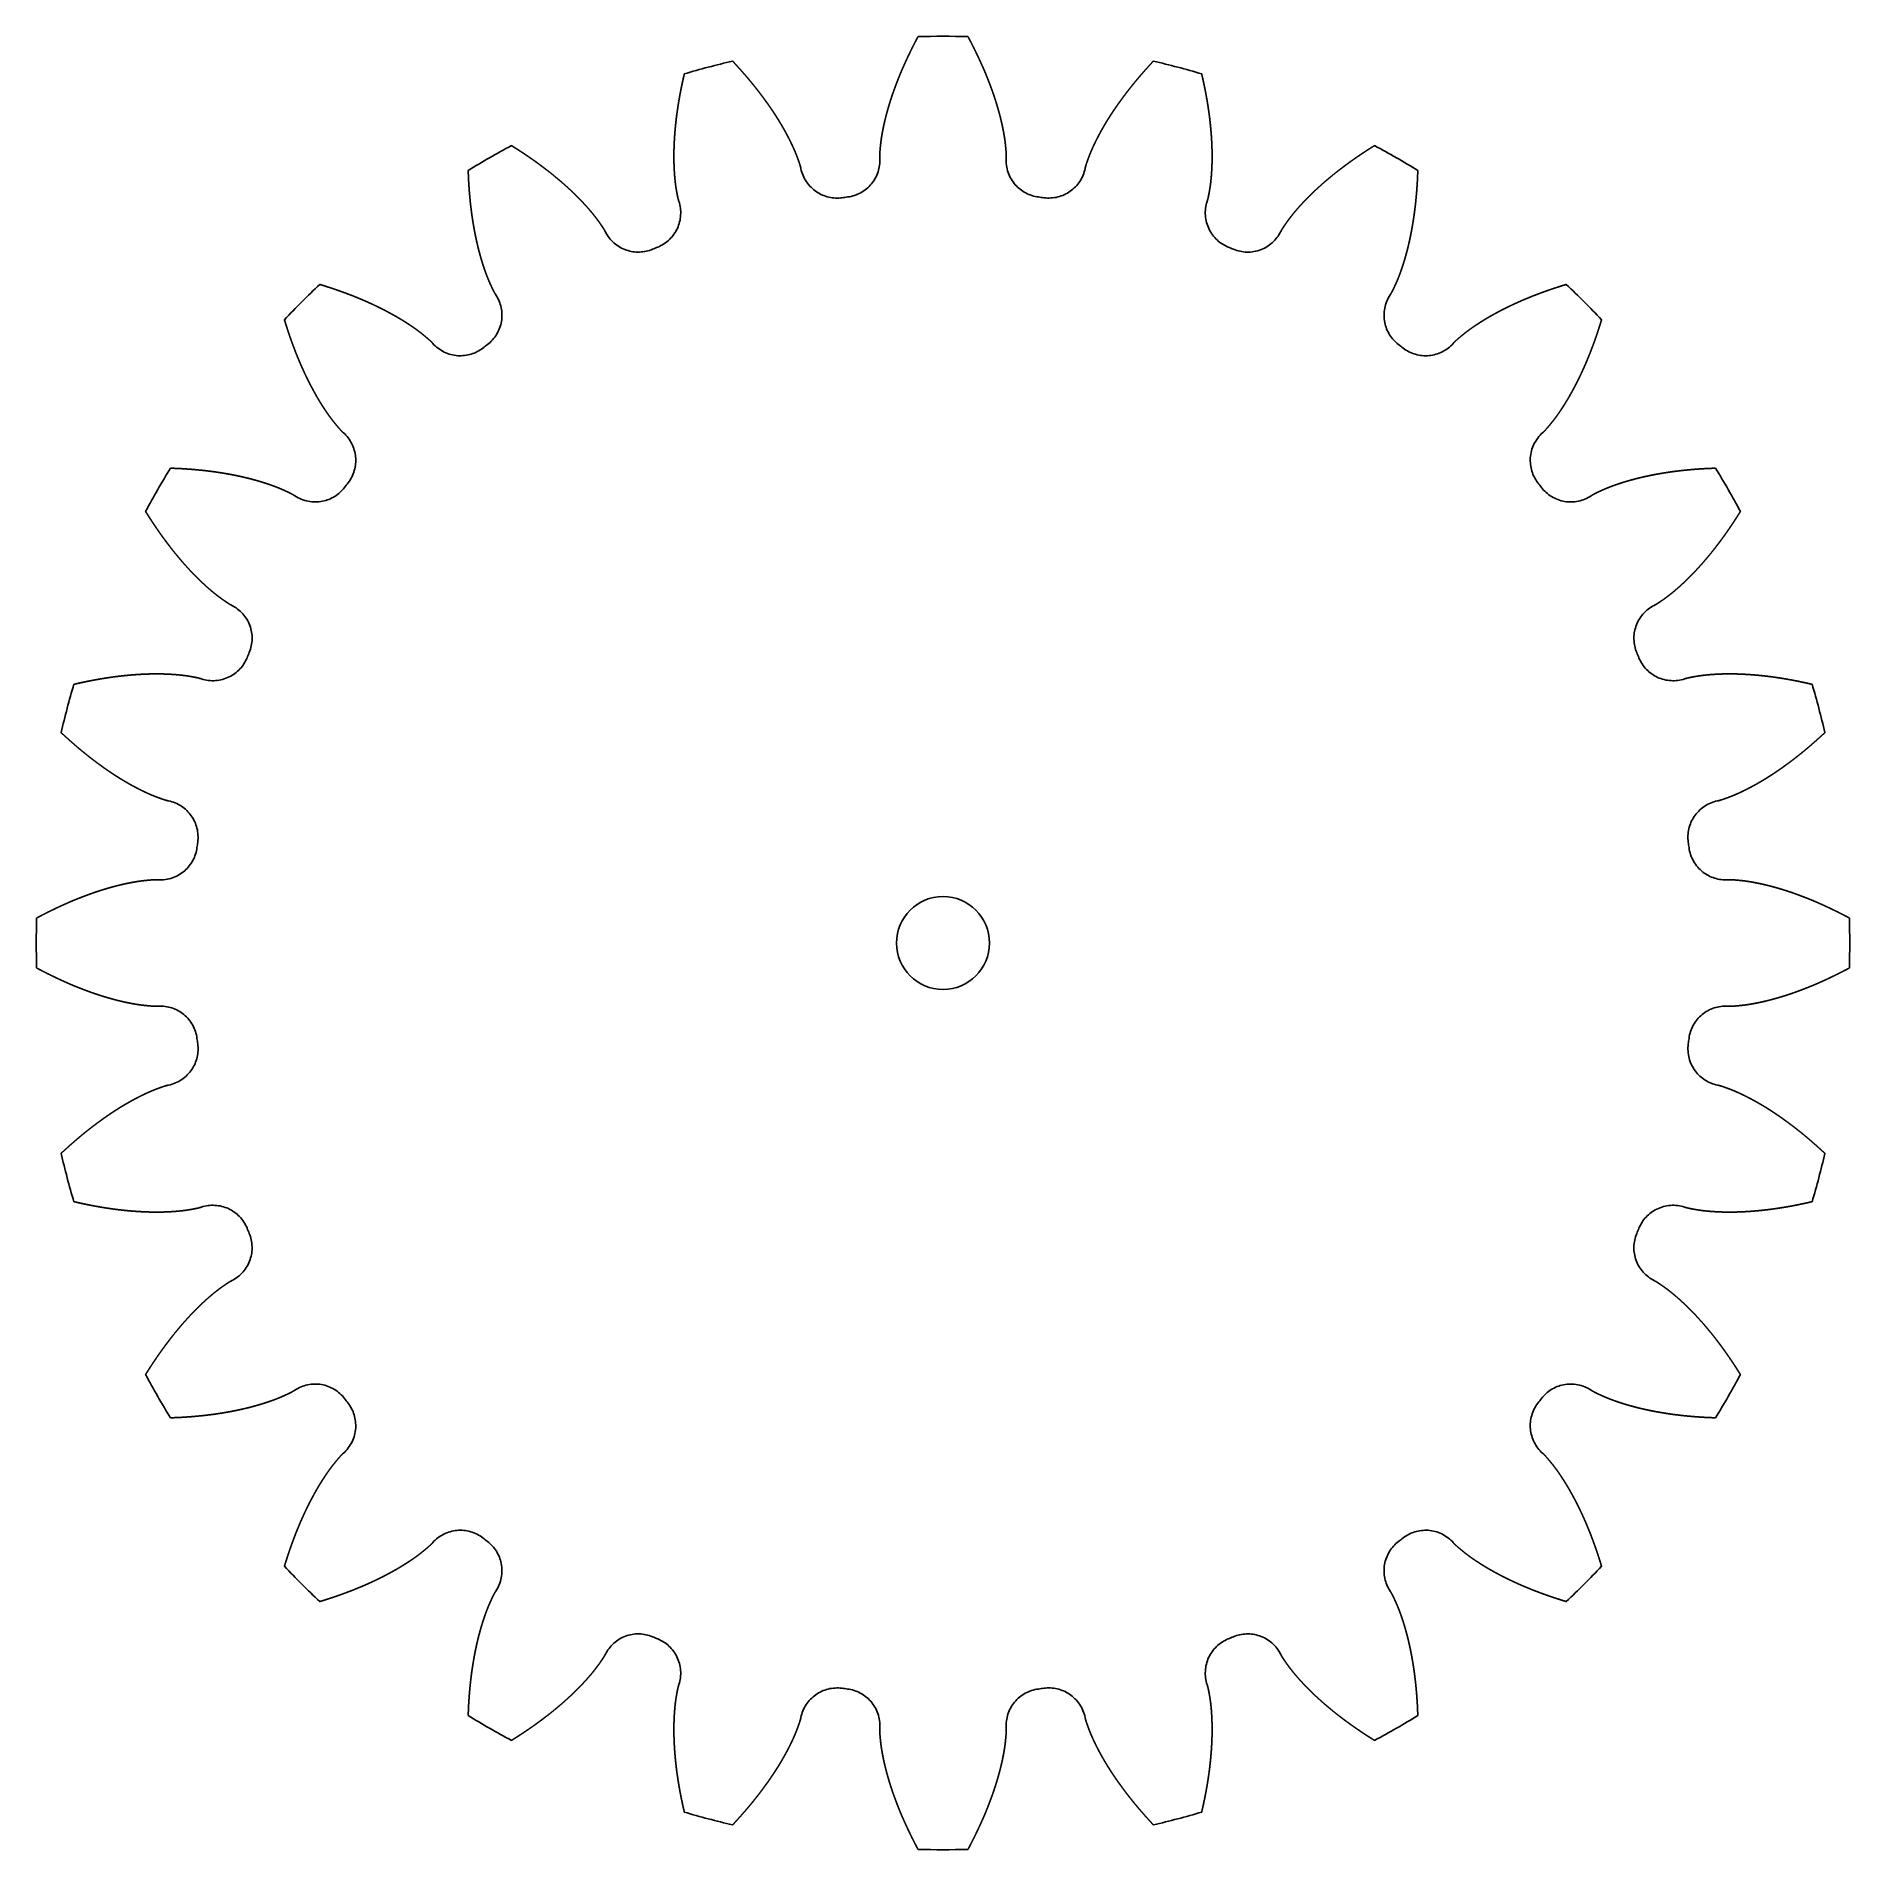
# Model space of a CAD drawing. Header units: millimetres. Extents: x -39 to 39, y -39 to 39.
import ezdxf

# ---------------------------------------------------------------- set-up
doc = ezdxf.new("R2010")
doc.units = ezdxf.units.MM
doc.layers.get('0').update_dxf_attribs({"linetype": 'CONTINUOUS'})

msp = doc.modelspace()

# ---------------------------------------------------------------- linework, layer by layer
msp.add_circle((0, 0), 2)
for radius, start, end in [(39, 88.42315, 91.57685), (39, 103.42315, 106.57685), (39, 73.42315, 76.57685), (39, 118.42315, 121.57685), (39, 58.42315, 61.57685), (32.349, 97.28375, 97.71625), (32.349, 82.28375, 82.71625), (32.349, 112.28375, 112.71625), (32.349, 67.28375, 67.71625), (39, 133.42315, 136.57685), (39, 43.42315, 46.57685), (32.349, 127.28375, 127.71625), (32.349, 52.28375, 52.71625), (39, 148.42315, 151.57685), (39, 28.42315, 31.57685), (32.349, 142.28375, 142.71625), (32.349, 37.28375, 37.71625), (32.349, 157.28375, 157.71625), (32.349, 22.28375, 22.71625), (39, 163.42315, 166.57685), (39, 13.42315, 16.57685), (32.349, 172.28375, 172.71625), (32.349, 7.28375, 7.71625), (39, 178.42315, 181.57685), (39, -1.57685, 1.57685), (32.349, 187.28375, 187.71625), (32.349, 352.28375, 352.71625), (39, 193.42315, 196.57685), (39, 343.42315, 346.57685), (32.349, 202.28375, 202.71625), (32.349, 337.28375, 337.71625), (39, 208.42315, 211.57685), (39, 328.42315, 331.57685), (32.349, 217.28375, 217.71625), (32.349, 322.28375, 322.71625), (32.349, 232.28375, 232.71625), (32.349, 307.28375, 307.71625), (39, 223.42315, 226.57685), (39, 313.42315, 316.57685), (32.349, 247.28375, 247.71625), (32.349, 292.28375, 292.71625), (32.349, 262.28375, 262.71625), (32.349, 277.28375, 277.71625), (39, 238.42315, 241.57685), (39, 298.42315, 301.57685), (39, 253.42315, 256.57685), (39, 283.42315, 286.57685), (39, 268.42315, 271.57685)]:
    msp.add_arc((0, 0), radius, start, end)
for points, degree, knots in [([(-1.073, 38.985), (-1.081, 38.971), (-1.097, 38.941), (-1.12, 38.897), (-1.151, 38.839), (-1.19, 38.765), (-1.228, 38.692), (-1.265, 38.618), (-1.303, 38.545), (-1.34, 38.471), (-1.376, 38.397), (-1.412, 38.324), (-1.448, 38.25), (-1.484, 38.176), (-1.519, 38.102), (-1.553, 38.027), (-1.588, 37.953), (-1.622, 37.879), (-1.655, 37.805), (-1.688, 37.73), (-1.721, 37.656), (-1.753, 37.581), (-1.785, 37.507), (-1.817, 37.432), (-1.848, 37.357), (-1.878, 37.282), (-1.908, 37.208), (-1.938, 37.133), (-1.968, 37.058), (-1.997, 36.983), (-2.025, 36.907), (-2.053, 36.832), (-2.081, 36.757), (-2.108, 36.682), (-2.135, 36.607), (-2.161, 36.531), (-2.187, 36.456), (-2.212, 36.38), (-2.237, 36.305), (-2.261, 36.229), (-2.285, 36.154), (-2.308, 36.078), (-2.331, 36.002), (-2.354, 35.926), (-2.375, 35.851), (-2.397, 35.775), (-2.418, 35.699), (-2.438, 35.623), (-2.458, 35.547), (-2.477, 35.471), (-2.495, 35.395), (-2.513, 35.319), (-2.531, 35.243), (-2.547, 35.167), (-2.564, 35.091), (-2.579, 35.015), (-2.594, 34.938), (-2.608, 34.862), (-2.622, 34.786), (-2.635, 34.71), (-2.647, 34.634), (-2.659, 34.557), (-2.669, 34.481), (-2.678, 34.405), (-2.687, 34.329), (-2.694, 34.252), (-2.701, 34.176), (-2.708, 34.1), (-2.714, 34.024), (-2.719, 33.948), (-2.721, 33.878), (-2.721, 33.825), (-2.719, 33.786), (-2.718, 33.762), (-2.718, 33.754)], 5, [-1, -1, -1, -1, -1, -1, -0.9857143, -0.9714286, -0.9571429, -0.9428571, -0.9285714, -0.9142857, -0.9, -0.8857143, -0.8714286, -0.8571429, -0.8428571, -0.8285714, -0.8142857, -0.8, -0.7857143, -0.7714286, -0.7571429, -0.7428571, -0.7285714, -0.7142857, -0.7, -0.6857143, -0.6714286, -0.6571429, -0.6428571, -0.6285714, -0.6142857, -0.6, -0.5857143, -0.5714286, -0.5571429, -0.5428571, -0.5285714, -0.5142857, -0.5, -0.4857143, -0.4714286, -0.4571429, -0.4428571, -0.4285714, -0.4142857, -0.4, -0.3857143, -0.3714286, -0.3571429, -0.3428571, -0.3285714, -0.3142857, -0.3, -0.2857143, -0.2714286, -0.2571429, -0.2428571, -0.2285714, -0.2142857, -0.2, -0.1857143, -0.1714286, -0.1571429, -0.1428571, -0.1285714, -0.1142857, -0.1, -0.0857143, -0.0714286, -0.0571429, -0.0428571, -0.0285714, -0.0142857, -0.0064359, -0.0064359, -0.0064359, -0.0064359, -0.0064359, -0.0064359]), ([(2.718, 33.754), (2.718, 33.762), (2.719, 33.786), (2.721, 33.825), (2.721, 33.878), (2.719, 33.948), (2.714, 34.024), (2.708, 34.1), (2.701, 34.176), (2.694, 34.252), (2.687, 34.329), (2.678, 34.405), (2.669, 34.481), (2.659, 34.557), (2.647, 34.634), (2.635, 34.71), (2.622, 34.786), (2.608, 34.862), (2.594, 34.938), (2.579, 35.015), (2.564, 35.091), (2.547, 35.167), (2.531, 35.243), (2.513, 35.319), (2.495, 35.395), (2.477, 35.471), (2.458, 35.547), (2.438, 35.623), (2.418, 35.699), (2.397, 35.775), (2.375, 35.851), (2.354, 35.926), (2.331, 36.002), (2.308, 36.078), (2.285, 36.154), (2.261, 36.229), (2.237, 36.305), (2.212, 36.38), (2.187, 36.456), (2.161, 36.531), (2.135, 36.607), (2.108, 36.682), (2.081, 36.757), (2.053, 36.832), (2.025, 36.907), (1.997, 36.983), (1.968, 37.058), (1.938, 37.133), (1.908, 37.208), (1.878, 37.282), (1.848, 37.357), (1.817, 37.432), (1.785, 37.507), (1.753, 37.581), (1.721, 37.656), (1.688, 37.73), (1.655, 37.805), (1.622, 37.879), (1.588, 37.953), (1.553, 38.027), (1.519, 38.102), (1.484, 38.176), (1.448, 38.25), (1.412, 38.324), (1.376, 38.397), (1.34, 38.471), (1.303, 38.545), (1.265, 38.618), (1.228, 38.692), (1.19, 38.765), (1.151, 38.839), (1.12, 38.897), (1.097, 38.941), (1.081, 38.971), (1.073, 38.985)], 5, [0.0064359, 0.0064359, 0.0064359, 0.0064359, 0.0064359, 0.0064359, 0.0142857, 0.0285714, 0.0428571, 0.0571429, 0.0714286, 0.0857143, 0.1, 0.1142857, 0.1285714, 0.1428571, 0.1571429, 0.1714286, 0.1857143, 0.2, 0.2142857, 0.2285714, 0.2428571, 0.2571429, 0.2714286, 0.2857143, 0.3, 0.3142857, 0.3285714, 0.3428571, 0.3571429, 0.3714286, 0.3857143, 0.4, 0.4142857, 0.4285714, 0.4428571, 0.4571429, 0.4714286, 0.4857143, 0.5, 0.5142857, 0.5285714, 0.5428571, 0.5571429, 0.5714286, 0.5857143, 0.6, 0.6142857, 0.6285714, 0.6428571, 0.6571429, 0.6714286, 0.6857143, 0.7, 0.7142857, 0.7285714, 0.7428571, 0.7571429, 0.7714286, 0.7857143, 0.8, 0.8142857, 0.8285714, 0.8428571, 0.8571429, 0.8714286, 0.8857143, 0.9, 0.9142857, 0.9285714, 0.9428571, 0.9571429, 0.9714286, 0.9857143, 1, 1, 1, 1, 1, 1]), ([(-6.111, 33.307), (-6.113, 33.315), (-6.118, 33.338), (-6.127, 33.376), (-6.14, 33.428), (-6.16, 33.495), (-6.185, 33.567), (-6.21, 33.639), (-6.236, 33.711), (-6.263, 33.783), (-6.29, 33.854), (-6.318, 33.926), (-6.346, 33.997), (-6.376, 34.068), (-6.407, 34.139), (-6.438, 34.209), (-6.471, 34.279), (-6.504, 34.349), (-6.537, 34.419), (-6.571, 34.489), (-6.606, 34.559), (-6.641, 34.628), (-6.677, 34.697), (-6.713, 34.766), (-6.751, 34.835), (-6.788, 34.903), (-6.826, 34.972), (-6.865, 35.04), (-6.904, 35.108), (-6.944, 35.176), (-6.984, 35.244), (-7.025, 35.311), (-7.066, 35.379), (-7.108, 35.446), (-7.15, 35.513), (-7.193, 35.58), (-7.236, 35.647), (-7.279, 35.713), (-7.323, 35.779), (-7.368, 35.846), (-7.413, 35.912), (-7.458, 35.978), (-7.504, 36.043), (-7.55, 36.109), (-7.596, 36.174), (-7.643, 36.239), (-7.691, 36.304), (-7.738, 36.369), (-7.787, 36.434), (-7.835, 36.498), (-7.884, 36.562), (-7.933, 36.627), (-7.983, 36.691), (-8.033, 36.754), (-8.084, 36.818), (-8.135, 36.882), (-8.186, 36.945), (-8.237, 37.008), (-8.289, 37.071), (-8.342, 37.134), (-8.394, 37.196), (-8.447, 37.259), (-8.501, 37.321), (-8.555, 37.383), (-8.609, 37.445), (-8.663, 37.507), (-8.718, 37.569), (-8.773, 37.63), (-8.828, 37.691), (-8.884, 37.752), (-8.94, 37.813), (-8.985, 37.862), (-9.019, 37.898), (-9.042, 37.923), (-9.053, 37.935)], 5, [0.0064359, 0.0064359, 0.0064359, 0.0064359, 0.0064359, 0.0064359, 0.0142857, 0.0285714, 0.0428571, 0.0571429, 0.0714286, 0.0857143, 0.1, 0.1142857, 0.1285714, 0.1428571, 0.1571429, 0.1714286, 0.1857143, 0.2, 0.2142857, 0.2285714, 0.2428571, 0.2571429, 0.2714286, 0.2857143, 0.3, 0.3142857, 0.3285714, 0.3428571, 0.3571429, 0.3714286, 0.3857143, 0.4, 0.4142857, 0.4285714, 0.4428571, 0.4571429, 0.4714286, 0.4857143, 0.5, 0.5142857, 0.5285714, 0.5428571, 0.5571429, 0.5714286, 0.5857143, 0.6, 0.6142857, 0.6285714, 0.6428571, 0.6571429, 0.6714286, 0.6857143, 0.7, 0.7142857, 0.7285714, 0.7428571, 0.7571429, 0.7714286, 0.7857143, 0.8, 0.8142857, 0.8285714, 0.8428571, 0.8571429, 0.8714286, 0.8857143, 0.9, 0.9142857, 0.9285714, 0.9428571, 0.9571429, 0.9714286, 0.9857143, 1, 1, 1, 1, 1, 1]), ([(9.053, 37.935), (9.042, 37.923), (9.019, 37.898), (8.985, 37.862), (8.94, 37.813), (8.884, 37.752), (8.828, 37.691), (8.773, 37.63), (8.718, 37.569), (8.663, 37.507), (8.609, 37.445), (8.555, 37.383), (8.501, 37.321), (8.447, 37.259), (8.394, 37.196), (8.342, 37.134), (8.289, 37.071), (8.237, 37.008), (8.186, 36.945), (8.135, 36.882), (8.084, 36.818), (8.033, 36.754), (7.983, 36.691), (7.933, 36.627), (7.884, 36.562), (7.835, 36.498), (7.787, 36.434), (7.738, 36.369), (7.691, 36.304), (7.643, 36.239), (7.596, 36.174), (7.55, 36.109), (7.504, 36.043), (7.458, 35.978), (7.413, 35.912), (7.368, 35.846), (7.323, 35.779), (7.279, 35.713), (7.236, 35.647), (7.193, 35.58), (7.15, 35.513), (7.108, 35.446), (7.066, 35.379), (7.025, 35.311), (6.984, 35.244), (6.944, 35.176), (6.904, 35.108), (6.865, 35.04), (6.826, 34.972), (6.788, 34.903), (6.751, 34.835), (6.713, 34.766), (6.677, 34.697), (6.641, 34.628), (6.606, 34.559), (6.571, 34.489), (6.537, 34.419), (6.504, 34.349), (6.471, 34.279), (6.438, 34.209), (6.407, 34.139), (6.376, 34.068), (6.346, 33.997), (6.318, 33.926), (6.29, 33.854), (6.263, 33.783), (6.236, 33.711), (6.21, 33.639), (6.185, 33.567), (6.16, 33.495), (6.14, 33.428), (6.127, 33.376), (6.118, 33.338), (6.113, 33.315), (6.111, 33.307)], 5, [-1, -1, -1, -1, -1, -1, -0.9857143, -0.9714286, -0.9571429, -0.9428571, -0.9285714, -0.9142857, -0.9, -0.8857143, -0.8714286, -0.8571429, -0.8428571, -0.8285714, -0.8142857, -0.8, -0.7857143, -0.7714286, -0.7571429, -0.7428571, -0.7285714, -0.7142857, -0.7, -0.6857143, -0.6714286, -0.6571429, -0.6428571, -0.6285714, -0.6142857, -0.6, -0.5857143, -0.5714286, -0.5571429, -0.5428571, -0.5285714, -0.5142857, -0.5, -0.4857143, -0.4714286, -0.4571429, -0.4428571, -0.4285714, -0.4142857, -0.4, -0.3857143, -0.3714286, -0.3571429, -0.3428571, -0.3285714, -0.3142857, -0.3, -0.2857143, -0.2714286, -0.2571429, -0.2428571, -0.2285714, -0.2142857, -0.2, -0.1857143, -0.1714286, -0.1571429, -0.1428571, -0.1285714, -0.1142857, -0.1, -0.0857143, -0.0714286, -0.0571429, -0.0428571, -0.0285714, -0.0142857, -0.0064359, -0.0064359, -0.0064359, -0.0064359, -0.0064359, -0.0064359]), ([(-11.127, 37.379), (-11.131, 37.363), (-11.138, 37.331), (-11.149, 37.282), (-11.164, 37.217), (-11.182, 37.137), (-11.2, 37.056), (-11.217, 36.975), (-11.234, 36.894), (-11.251, 36.814), (-11.267, 36.733), (-11.283, 36.652), (-11.299, 36.571), (-11.314, 36.491), (-11.328, 36.41), (-11.343, 36.33), (-11.357, 36.249), (-11.37, 36.169), (-11.383, 36.088), (-11.396, 36.008), (-11.408, 35.927), (-11.42, 35.847), (-11.432, 35.767), (-11.443, 35.686), (-11.453, 35.606), (-11.464, 35.526), (-11.473, 35.446), (-11.483, 35.366), (-11.492, 35.286), (-11.5, 35.206), (-11.508, 35.126), (-11.516, 35.046), (-11.523, 34.966), (-11.53, 34.886), (-11.536, 34.807), (-11.542, 34.727), (-11.548, 34.648), (-11.552, 34.568), (-11.557, 34.489), (-11.561, 34.409), (-11.564, 34.33), (-11.567, 34.251), (-11.57, 34.172), (-11.572, 34.093), (-11.573, 34.014), (-11.574, 33.935), (-11.575, 33.857), (-11.575, 33.778), (-11.574, 33.7), (-11.573, 33.621), (-11.571, 33.543), (-11.569, 33.465), (-11.566, 33.387), (-11.563, 33.309), (-11.558, 33.232), (-11.554, 33.154), (-11.548, 33.077), (-11.543, 32.999), (-11.536, 32.922), (-11.529, 32.845), (-11.521, 32.768), (-11.512, 32.692), (-11.502, 32.615), (-11.492, 32.539), (-11.48, 32.464), (-11.468, 32.388), (-11.455, 32.313), (-11.441, 32.237), (-11.427, 32.162), (-11.412, 32.087), (-11.396, 32.02), (-11.382, 31.968), (-11.371, 31.931), (-11.364, 31.908), (-11.361, 31.9)], 5, [-1, -1, -1, -1, -1, -1, -0.9857143, -0.9714286, -0.9571429, -0.9428571, -0.9285714, -0.9142857, -0.9, -0.8857143, -0.8714286, -0.8571429, -0.8428571, -0.8285714, -0.8142857, -0.8, -0.7857143, -0.7714286, -0.7571429, -0.7428571, -0.7285714, -0.7142857, -0.7, -0.6857143, -0.6714286, -0.6571429, -0.6428571, -0.6285714, -0.6142857, -0.6, -0.5857143, -0.5714286, -0.5571429, -0.5428571, -0.5285714, -0.5142857, -0.5, -0.4857143, -0.4714286, -0.4571429, -0.4428571, -0.4285714, -0.4142857, -0.4, -0.3857143, -0.3714286, -0.3571429, -0.3428571, -0.3285714, -0.3142857, -0.3, -0.2857143, -0.2714286, -0.2571429, -0.2428571, -0.2285714, -0.2142857, -0.2, -0.1857143, -0.1714286, -0.1571429, -0.1428571, -0.1285714, -0.1142857, -0.1, -0.0857143, -0.0714286, -0.0571429, -0.0428571, -0.0285714, -0.0142857, -0.0064359, -0.0064359, -0.0064359, -0.0064359, -0.0064359, -0.0064359]), ([(11.361, 31.9), (11.364, 31.908), (11.371, 31.931), (11.382, 31.968), (11.396, 32.02), (11.412, 32.087), (11.427, 32.162), (11.441, 32.237), (11.455, 32.313), (11.468, 32.388), (11.48, 32.464), (11.492, 32.539), (11.502, 32.615), (11.512, 32.692), (11.521, 32.768), (11.529, 32.845), (11.536, 32.922), (11.543, 32.999), (11.548, 33.077), (11.554, 33.154), (11.558, 33.232), (11.563, 33.309), (11.566, 33.387), (11.569, 33.465), (11.571, 33.543), (11.573, 33.621), (11.574, 33.7), (11.575, 33.778), (11.575, 33.857), (11.574, 33.935), (11.573, 34.014), (11.572, 34.093), (11.57, 34.172), (11.567, 34.251), (11.564, 34.33), (11.561, 34.409), (11.557, 34.489), (11.552, 34.568), (11.548, 34.648), (11.542, 34.727), (11.536, 34.807), (11.53, 34.886), (11.523, 34.966), (11.516, 35.046), (11.508, 35.126), (11.5, 35.206), (11.492, 35.286), (11.483, 35.366), (11.473, 35.446), (11.464, 35.526), (11.453, 35.606), (11.443, 35.686), (11.432, 35.767), (11.42, 35.847), (11.408, 35.927), (11.396, 36.008), (11.383, 36.088), (11.37, 36.169), (11.357, 36.249), (11.343, 36.33), (11.328, 36.41), (11.314, 36.491), (11.299, 36.571), (11.283, 36.652), (11.267, 36.733), (11.251, 36.814), (11.234, 36.894), (11.217, 36.975), (11.2, 37.056), (11.182, 37.137), (11.164, 37.217), (11.149, 37.282), (11.138, 37.331), (11.131, 37.363), (11.127, 37.379)], 5, [0.0064359, 0.0064359, 0.0064359, 0.0064359, 0.0064359, 0.0064359, 0.0142857, 0.0285714, 0.0428571, 0.0571429, 0.0714286, 0.0857143, 0.1, 0.1142857, 0.1285714, 0.1428571, 0.1571429, 0.1714286, 0.1857143, 0.2, 0.2142857, 0.2285714, 0.2428571, 0.2571429, 0.2714286, 0.2857143, 0.3, 0.3142857, 0.3285714, 0.3428571, 0.3571429, 0.3714286, 0.3857143, 0.4, 0.4142857, 0.4285714, 0.4428571, 0.4571429, 0.4714286, 0.4857143, 0.5, 0.5142857, 0.5285714, 0.5428571, 0.5571429, 0.5714286, 0.5857143, 0.6, 0.6142857, 0.6285714, 0.6428571, 0.6571429, 0.6714286, 0.6857143, 0.7, 0.7142857, 0.7285714, 0.7428571, 0.7571429, 0.7714286, 0.7857143, 0.8, 0.8142857, 0.8285714, 0.8428571, 0.8571429, 0.8714286, 0.8857143, 0.9, 0.9142857, 0.9285714, 0.9428571, 0.9571429, 0.9714286, 0.9857143, 1, 1, 1, 1, 1, 1]), ([(-14.523, 30.591), (-14.527, 30.598), (-14.538, 30.619), (-14.556, 30.653), (-14.583, 30.7), (-14.62, 30.759), (-14.662, 30.822), (-14.705, 30.885), (-14.749, 30.948), (-14.793, 31.011), (-14.838, 31.073), (-14.883, 31.135), (-14.929, 31.196), (-14.976, 31.257), (-15.024, 31.317), (-15.073, 31.377), (-15.122, 31.437), (-15.172, 31.496), (-15.223, 31.555), (-15.274, 31.613), (-15.325, 31.671), (-15.377, 31.729), (-15.43, 31.787), (-15.483, 31.844), (-15.536, 31.901), (-15.591, 31.957), (-15.645, 32.013), (-15.7, 32.069), (-15.756, 32.125), (-15.812, 32.18), (-15.868, 32.235), (-15.925, 32.29), (-15.982, 32.344), (-16.04, 32.399), (-16.098, 32.452), (-16.156, 32.506), (-16.215, 32.559), (-16.275, 32.612), (-16.334, 32.665), (-16.394, 32.717), (-16.455, 32.769), (-16.515, 32.821), (-16.577, 32.873), (-16.638, 32.924), (-16.7, 32.975), (-16.762, 33.026), (-16.825, 33.077), (-16.888, 33.127), (-16.951, 33.177), (-17.015, 33.227), (-17.079, 33.276), (-17.143, 33.325), (-17.207, 33.374), (-17.272, 33.423), (-17.338, 33.471), (-17.403, 33.519), (-17.469, 33.567), (-17.535, 33.615), (-17.602, 33.662), (-17.668, 33.709), (-17.735, 33.756), (-17.803, 33.803), (-17.871, 33.849), (-17.939, 33.895), (-18.007, 33.941), (-18.075, 33.987), (-18.144, 34.032), (-18.213, 34.077), (-18.283, 34.122), (-18.352, 34.167), (-18.422, 34.211), (-18.479, 34.246), (-18.521, 34.273), (-18.549, 34.29), (-18.563, 34.299)], 5, [0.0064359, 0.0064359, 0.0064359, 0.0064359, 0.0064359, 0.0064359, 0.0142857, 0.0285714, 0.0428571, 0.0571429, 0.0714286, 0.0857143, 0.1, 0.1142857, 0.1285714, 0.1428571, 0.1571429, 0.1714286, 0.1857143, 0.2, 0.2142857, 0.2285714, 0.2428571, 0.2571429, 0.2714286, 0.2857143, 0.3, 0.3142857, 0.3285714, 0.3428571, 0.3571429, 0.3714286, 0.3857143, 0.4, 0.4142857, 0.4285714, 0.4428571, 0.4571429, 0.4714286, 0.4857143, 0.5, 0.5142857, 0.5285714, 0.5428571, 0.5571429, 0.5714286, 0.5857143, 0.6, 0.6142857, 0.6285714, 0.6428571, 0.6571429, 0.6714286, 0.6857143, 0.7, 0.7142857, 0.7285714, 0.7428571, 0.7571429, 0.7714286, 0.7857143, 0.8, 0.8142857, 0.8285714, 0.8428571, 0.8571429, 0.8714286, 0.8857143, 0.9, 0.9142857, 0.9285714, 0.9428571, 0.9571429, 0.9714286, 0.9857143, 1, 1, 1, 1, 1, 1]), ([(2.718, 33.754), (2.706, 33.548), (2.734, 33.341), (2.869, 32.95), (2.974, 32.77), (3.237, 32.471), (3.389, 32.351), (3.727, 32.171), (3.911, 32.112), (4.101, 32.088)], 3, [0, 0, 0, 0, 0.0620148, 0.0620148, 0.1240296, 0.1240296, 0.1815143, 0.1815143, 0.238999, 0.238999, 0.238999, 0.238999]), ([(18.563, 34.299), (18.549, 34.29), (18.521, 34.273), (18.479, 34.246), (18.422, 34.211), (18.352, 34.167), (18.283, 34.122), (18.213, 34.077), (18.144, 34.032), (18.075, 33.987), (18.007, 33.941), (17.939, 33.895), (17.871, 33.849), (17.803, 33.803), (17.735, 33.756), (17.668, 33.709), (17.602, 33.662), (17.535, 33.615), (17.469, 33.567), (17.403, 33.519), (17.338, 33.471), (17.272, 33.423), (17.207, 33.374), (17.143, 33.325), (17.079, 33.276), (17.015, 33.227), (16.951, 33.177), (16.888, 33.127), (16.825, 33.077), (16.762, 33.026), (16.7, 32.975), (16.638, 32.924), (16.577, 32.873), (16.515, 32.821), (16.455, 32.769), (16.394, 32.717), (16.334, 32.665), (16.275, 32.612), (16.215, 32.559), (16.156, 32.506), (16.098, 32.452), (16.04, 32.399), (15.982, 32.344), (15.925, 32.29), (15.868, 32.235), (15.812, 32.18), (15.756, 32.125), (15.7, 32.069), (15.645, 32.013), (15.591, 31.957), (15.536, 31.901), (15.483, 31.844), (15.43, 31.787), (15.377, 31.729), (15.325, 31.671), (15.274, 31.613), (15.223, 31.555), (15.172, 31.496), (15.122, 31.437), (15.073, 31.377), (15.024, 31.317), (14.976, 31.257), (14.929, 31.196), (14.883, 31.135), (14.838, 31.073), (14.793, 31.011), (14.749, 30.948), (14.705, 30.885), (14.662, 30.822), (14.62, 30.759), (14.583, 30.7), (14.556, 30.653), (14.538, 30.619), (14.527, 30.598), (14.523, 30.591)], 5, [-1, -1, -1, -1, -1, -1, -0.9857143, -0.9714286, -0.9571429, -0.9428571, -0.9285714, -0.9142857, -0.9, -0.8857143, -0.8714286, -0.8571429, -0.8428571, -0.8285714, -0.8142857, -0.8, -0.7857143, -0.7714286, -0.7571429, -0.7428571, -0.7285714, -0.7142857, -0.7, -0.6857143, -0.6714286, -0.6571429, -0.6428571, -0.6285714, -0.6142857, -0.6, -0.5857143, -0.5714286, -0.5571429, -0.5428571, -0.5285714, -0.5142857, -0.5, -0.4857143, -0.4714286, -0.4571429, -0.4428571, -0.4285714, -0.4142857, -0.4, -0.3857143, -0.3714286, -0.3571429, -0.3428571, -0.3285714, -0.3142857, -0.3, -0.2857143, -0.2714286, -0.2571429, -0.2428571, -0.2285714, -0.2142857, -0.2, -0.1857143, -0.1714286, -0.1571429, -0.1428571, -0.1285714, -0.1142857, -0.1, -0.0857143, -0.0714286, -0.0571429, -0.0428571, -0.0285714, -0.0142857, -0.0064359, -0.0064359, -0.0064359, -0.0064359, -0.0064359, -0.0064359]), ([(-20.422, 33.226), (-20.422, 33.209), (-20.42, 33.176), (-20.419, 33.126), (-20.416, 33.06), (-20.413, 32.977), (-20.409, 32.894), (-20.405, 32.812), (-20.401, 32.729), (-20.396, 32.647), (-20.391, 32.565), (-20.385, 32.483), (-20.379, 32.401), (-20.373, 32.319), (-20.366, 32.238), (-20.359, 32.156), (-20.352, 32.075), (-20.344, 31.993), (-20.336, 31.912), (-20.327, 31.831), (-20.318, 31.75), (-20.309, 31.67), (-20.299, 31.589), (-20.289, 31.509), (-20.279, 31.428), (-20.268, 31.348), (-20.257, 31.268), (-20.245, 31.189), (-20.233, 31.109), (-20.22, 31.03), (-20.208, 30.95), (-20.194, 30.871), (-20.181, 30.792), (-20.166, 30.713), (-20.152, 30.635), (-20.137, 30.556), (-20.122, 30.478), (-20.106, 30.4), (-20.089, 30.322), (-20.073, 30.245), (-20.056, 30.167), (-20.038, 30.09), (-20.02, 30.013), (-20.001, 29.936), (-19.983, 29.86), (-19.963, 29.783), (-19.943, 29.707), (-19.923, 29.632), (-19.902, 29.556), (-19.881, 29.48), (-19.859, 29.405), (-19.836, 29.33), (-19.813, 29.256), (-19.79, 29.182), (-19.766, 29.108), (-19.741, 29.034), (-19.716, 28.961), (-19.69, 28.887), (-19.664, 28.815), (-19.637, 28.742), (-19.61, 28.67), (-19.581, 28.598), (-19.552, 28.527), (-19.522, 28.456), (-19.491, 28.386), (-19.459, 28.316), (-19.428, 28.247), (-19.395, 28.177), (-19.362, 28.109), (-19.328, 28.04), (-19.295, 27.979), (-19.268, 27.933), (-19.248, 27.9), (-19.235, 27.88), (-19.231, 27.873)], 5, [-1, -1, -1, -1, -1, -1, -0.9857143, -0.9714286, -0.9571429, -0.9428571, -0.9285714, -0.9142857, -0.9, -0.8857143, -0.8714286, -0.8571429, -0.8428571, -0.8285714, -0.8142857, -0.8, -0.7857143, -0.7714286, -0.7571429, -0.7428571, -0.7285714, -0.7142857, -0.7, -0.6857143, -0.6714286, -0.6571429, -0.6428571, -0.6285714, -0.6142857, -0.6, -0.5857143, -0.5714286, -0.5571429, -0.5428571, -0.5285714, -0.5142857, -0.5, -0.4857143, -0.4714286, -0.4571429, -0.4428571, -0.4285714, -0.4142857, -0.4, -0.3857143, -0.3714286, -0.3571429, -0.3428571, -0.3285714, -0.3142857, -0.3, -0.2857143, -0.2714286, -0.2571429, -0.2428571, -0.2285714, -0.2142857, -0.2, -0.1857143, -0.1714286, -0.1571429, -0.1428571, -0.1285714, -0.1142857, -0.1, -0.0857143, -0.0714286, -0.0571429, -0.0428571, -0.0285714, -0.0142857, -0.0064359, -0.0064359, -0.0064359, -0.0064359, -0.0064359, -0.0064359]), ([(-6.111, 33.307), (-6.069, 33.105), (-5.988, 32.913), (-5.757, 32.57), (-5.609, 32.423), (-5.277, 32.202), (-5.1, 32.125), (-4.726, 32.039), (-4.533, 32.031), (-4.343, 32.056)], 3, [0, 0, 0, 0, 0.0620148, 0.0620148, 0.1240296, 0.1240296, 0.1815143, 0.1815143, 0.238999, 0.238999, 0.238999, 0.238999]), ([(19.231, 27.873), (19.235, 27.88), (19.248, 27.9), (19.268, 27.933), (19.295, 27.979), (19.328, 28.04), (19.362, 28.109), (19.395, 28.177), (19.428, 28.247), (19.459, 28.316), (19.491, 28.386), (19.522, 28.456), (19.552, 28.527), (19.581, 28.598), (19.61, 28.67), (19.637, 28.742), (19.664, 28.815), (19.69, 28.887), (19.716, 28.961), (19.741, 29.034), (19.766, 29.108), (19.79, 29.182), (19.813, 29.256), (19.836, 29.33), (19.859, 29.405), (19.881, 29.48), (19.902, 29.556), (19.923, 29.632), (19.943, 29.707), (19.963, 29.783), (19.983, 29.86), (20.001, 29.936), (20.02, 30.013), (20.038, 30.09), (20.056, 30.167), (20.073, 30.245), (20.089, 30.322), (20.106, 30.4), (20.122, 30.478), (20.137, 30.556), (20.152, 30.635), (20.166, 30.713), (20.181, 30.792), (20.194, 30.871), (20.208, 30.95), (20.22, 31.03), (20.233, 31.109), (20.245, 31.189), (20.257, 31.268), (20.268, 31.348), (20.279, 31.428), (20.289, 31.509), (20.299, 31.589), (20.309, 31.67), (20.318, 31.75), (20.327, 31.831), (20.336, 31.912), (20.344, 31.993), (20.352, 32.075), (20.359, 32.156), (20.366, 32.238), (20.373, 32.319), (20.379, 32.401), (20.385, 32.483), (20.391, 32.565), (20.396, 32.647), (20.401, 32.729), (20.405, 32.812), (20.409, 32.894), (20.413, 32.977), (20.416, 33.06), (20.419, 33.126), (20.42, 33.176), (20.422, 33.209), (20.422, 33.226)], 5, [0.0064359, 0.0064359, 0.0064359, 0.0064359, 0.0064359, 0.0064359, 0.0142857, 0.0285714, 0.0428571, 0.0571429, 0.0714286, 0.0857143, 0.1, 0.1142857, 0.1285714, 0.1428571, 0.1571429, 0.1714286, 0.1857143, 0.2, 0.2142857, 0.2285714, 0.2428571, 0.2571429, 0.2714286, 0.2857143, 0.3, 0.3142857, 0.3285714, 0.3428571, 0.3571429, 0.3714286, 0.3857143, 0.4, 0.4142857, 0.4285714, 0.4428571, 0.4571429, 0.4714286, 0.4857143, 0.5, 0.5142857, 0.5285714, 0.5428571, 0.5571429, 0.5714286, 0.5857143, 0.6, 0.6142857, 0.6285714, 0.6428571, 0.6571429, 0.6714286, 0.6857143, 0.7, 0.7142857, 0.7285714, 0.7428571, 0.7571429, 0.7714286, 0.7857143, 0.8, 0.8142857, 0.8285714, 0.8428571, 0.8571429, 0.8714286, 0.8857143, 0.9, 0.9142857, 0.9285714, 0.9428571, 0.9571429, 0.9714286, 0.9857143, 1, 1, 1, 1, 1, 1]), ([(11.361, 31.9), (11.296, 31.704), (11.27, 31.497), (11.299, 31.085), (11.354, 30.883), (11.531, 30.526), (11.646, 30.371), (11.927, 30.11), (12.089, 30.006), (12.267, 29.933)], 3, [0, 0, 0, 0, 0.0620148, 0.0620148, 0.1240296, 0.1240296, 0.1815143, 0.1815143, 0.238999, 0.238999, 0.238999, 0.238999]), ([(-14.523, 30.591), (-14.43, 30.406), (-14.302, 30.241), (-13.99, 29.97), (-13.809, 29.866), (-13.432, 29.739), (-13.241, 29.711), (-12.858, 29.724), (-12.669, 29.766), (-12.492, 29.84)], 3, [0, 0, 0, 0, 0.0620148, 0.0620148, 0.1240296, 0.1240296, 0.1815143, 0.1815143, 0.238999, 0.238999, 0.238999, 0.238999]), ([(-21.946, 25.789), (-21.951, 25.796), (-21.967, 25.813), (-21.994, 25.841), (-22.032, 25.88), (-22.082, 25.927), (-22.139, 25.977), (-22.198, 26.027), (-22.256, 26.076), (-22.315, 26.125), (-22.374, 26.174), (-22.434, 26.222), (-22.495, 26.269), (-22.556, 26.316), (-22.618, 26.362), (-22.68, 26.407), (-22.743, 26.452), (-22.807, 26.496), (-22.871, 26.539), (-22.935, 26.583), (-23, 26.626), (-23.065, 26.668), (-23.131, 26.71), (-23.197, 26.752), (-23.264, 26.793), (-23.33, 26.833), (-23.398, 26.873), (-23.465, 26.913), (-23.533, 26.952), (-23.602, 26.991), (-23.671, 27.03), (-23.74, 27.068), (-23.809, 27.106), (-23.879, 27.143), (-23.949, 27.18), (-24.019, 27.217), (-24.09, 27.253), (-24.161, 27.289), (-24.232, 27.324), (-24.303, 27.359), (-24.375, 27.394), (-24.447, 27.428), (-24.52, 27.463), (-24.593, 27.496), (-24.666, 27.529), (-24.739, 27.562), (-24.812, 27.595), (-24.886, 27.627), (-24.96, 27.659), (-25.035, 27.691), (-25.109, 27.722), (-25.184, 27.753), (-25.259, 27.783), (-25.334, 27.814), (-25.41, 27.844), (-25.486, 27.873), (-25.562, 27.902), (-25.638, 27.931), (-25.714, 27.96), (-25.791, 27.988), (-25.868, 28.016), (-25.945, 28.043), (-26.022, 28.071), (-26.1, 28.098), (-26.178, 28.124), (-26.256, 28.151), (-26.334, 28.176), (-26.413, 28.202), (-26.491, 28.227), (-26.57, 28.252), (-26.649, 28.277), (-26.713, 28.297), (-26.76, 28.311), (-26.792, 28.321), (-26.808, 28.326)], 5, [0.0064359, 0.0064359, 0.0064359, 0.0064359, 0.0064359, 0.0064359, 0.0142857, 0.0285714, 0.0428571, 0.0571429, 0.0714286, 0.0857143, 0.1, 0.1142857, 0.1285714, 0.1428571, 0.1571429, 0.1714286, 0.1857143, 0.2, 0.2142857, 0.2285714, 0.2428571, 0.2571429, 0.2714286, 0.2857143, 0.3, 0.3142857, 0.3285714, 0.3428571, 0.3571429, 0.3714286, 0.3857143, 0.4, 0.4142857, 0.4285714, 0.4428571, 0.4571429, 0.4714286, 0.4857143, 0.5, 0.5142857, 0.5285714, 0.5428571, 0.5571429, 0.5714286, 0.5857143, 0.6, 0.6142857, 0.6285714, 0.6428571, 0.6571429, 0.6714286, 0.6857143, 0.7, 0.7142857, 0.7285714, 0.7428571, 0.7571429, 0.7714286, 0.7857143, 0.8, 0.8142857, 0.8285714, 0.8428571, 0.8571429, 0.8714286, 0.8857143, 0.9, 0.9142857, 0.9285714, 0.9428571, 0.9571429, 0.9714286, 0.9857143, 1, 1, 1, 1, 1, 1]), ([(26.808, 28.326), (26.792, 28.321), (26.76, 28.311), (26.713, 28.297), (26.649, 28.277), (26.57, 28.252), (26.491, 28.227), (26.413, 28.202), (26.334, 28.176), (26.256, 28.151), (26.178, 28.124), (26.1, 28.098), (26.022, 28.071), (25.945, 28.043), (25.868, 28.016), (25.791, 27.988), (25.714, 27.96), (25.638, 27.931), (25.562, 27.902), (25.486, 27.873), (25.41, 27.844), (25.334, 27.814), (25.259, 27.783), (25.184, 27.753), (25.109, 27.722), (25.035, 27.691), (24.96, 27.659), (24.886, 27.627), (24.812, 27.595), (24.739, 27.562), (24.666, 27.529), (24.593, 27.496), (24.52, 27.463), (24.447, 27.428), (24.375, 27.394), (24.303, 27.359), (24.232, 27.324), (24.161, 27.289), (24.09, 27.253), (24.019, 27.217), (23.949, 27.18), (23.879, 27.143), (23.809, 27.106), (23.74, 27.068), (23.671, 27.03), (23.602, 26.991), (23.533, 26.952), (23.465, 26.913), (23.398, 26.873), (23.33, 26.833), (23.264, 26.793), (23.197, 26.752), (23.131, 26.71), (23.065, 26.668), (23, 26.626), (22.935, 26.583), (22.871, 26.539), (22.807, 26.496), (22.743, 26.452), (22.68, 26.407), (22.618, 26.362), (22.556, 26.316), (22.495, 26.269), (22.434, 26.222), (22.374, 26.174), (22.315, 26.125), (22.256, 26.076), (22.198, 26.027), (22.139, 25.977), (22.082, 25.927), (22.032, 25.88), (21.994, 25.841), (21.967, 25.813), (21.951, 25.796), (21.946, 25.789)], 5, [-1, -1, -1, -1, -1, -1, -0.9857143, -0.9714286, -0.9571429, -0.9428571, -0.9285714, -0.9142857, -0.9, -0.8857143, -0.8714286, -0.8571429, -0.8428571, -0.8285714, -0.8142857, -0.8, -0.7857143, -0.7714286, -0.7571429, -0.7428571, -0.7285714, -0.7142857, -0.7, -0.6857143, -0.6714286, -0.6571429, -0.6428571, -0.6285714, -0.6142857, -0.6, -0.5857143, -0.5714286, -0.5571429, -0.5428571, -0.5285714, -0.5142857, -0.5, -0.4857143, -0.4714286, -0.4571429, -0.4428571, -0.4285714, -0.4142857, -0.4, -0.3857143, -0.3714286, -0.3571429, -0.3428571, -0.3285714, -0.3142857, -0.3, -0.2857143, -0.2714286, -0.2571429, -0.2428571, -0.2285714, -0.2142857, -0.2, -0.1857143, -0.1714286, -0.1571429, -0.1428571, -0.1285714, -0.1142857, -0.1, -0.0857143, -0.0714286, -0.0571429, -0.0428571, -0.0285714, -0.0142857, -0.0064359, -0.0064359, -0.0064359, -0.0064359, -0.0064359, -0.0064359]), ([(19.231, 27.873), (19.117, 27.7), (19.039, 27.507), (18.96, 27.101), (18.96, 26.892), (19.039, 26.502), (19.11, 26.322), (19.313, 25.997), (19.443, 25.855), (19.596, 25.738)], 3, [0, 0, 0, 0, 0.0620148, 0.0620148, 0.1240296, 0.1240296, 0.1815143, 0.1815143, 0.238999, 0.238999, 0.238999, 0.238999]), ([(-28.326, 26.808), (-28.321, 26.792), (-28.311, 26.76), (-28.297, 26.713), (-28.277, 26.649), (-28.252, 26.57), (-28.227, 26.491), (-28.202, 26.413), (-28.176, 26.334), (-28.151, 26.256), (-28.124, 26.178), (-28.098, 26.1), (-28.071, 26.022), (-28.043, 25.945), (-28.016, 25.868), (-27.988, 25.791), (-27.96, 25.714), (-27.931, 25.638), (-27.902, 25.562), (-27.873, 25.486), (-27.844, 25.41), (-27.814, 25.334), (-27.783, 25.259), (-27.753, 25.184), (-27.722, 25.109), (-27.691, 25.035), (-27.659, 24.96), (-27.627, 24.886), (-27.595, 24.812), (-27.562, 24.739), (-27.529, 24.666), (-27.496, 24.593), (-27.463, 24.52), (-27.428, 24.447), (-27.394, 24.375), (-27.359, 24.303), (-27.324, 24.232), (-27.289, 24.161), (-27.253, 24.09), (-27.217, 24.019), (-27.18, 23.949), (-27.143, 23.879), (-27.106, 23.809), (-27.068, 23.74), (-27.03, 23.671), (-26.991, 23.602), (-26.952, 23.533), (-26.913, 23.465), (-26.873, 23.398), (-26.833, 23.33), (-26.793, 23.264), (-26.752, 23.197), (-26.71, 23.131), (-26.668, 23.065), (-26.626, 23), (-26.583, 22.935), (-26.539, 22.871), (-26.496, 22.807), (-26.452, 22.743), (-26.407, 22.68), (-26.362, 22.618), (-26.316, 22.556), (-26.269, 22.495), (-26.222, 22.434), (-26.174, 22.374), (-26.125, 22.315), (-26.076, 22.256), (-26.027, 22.198), (-25.977, 22.139), (-25.927, 22.082), (-25.88, 22.032), (-25.841, 21.994), (-25.813, 21.967), (-25.796, 21.951), (-25.789, 21.946)], 5, [-1, -1, -1, -1, -1, -1, -0.9857143, -0.9714286, -0.9571429, -0.9428571, -0.9285714, -0.9142857, -0.9, -0.8857143, -0.8714286, -0.8571429, -0.8428571, -0.8285714, -0.8142857, -0.8, -0.7857143, -0.7714286, -0.7571429, -0.7428571, -0.7285714, -0.7142857, -0.7, -0.6857143, -0.6714286, -0.6571429, -0.6428571, -0.6285714, -0.6142857, -0.6, -0.5857143, -0.5714286, -0.5571429, -0.5428571, -0.5285714, -0.5142857, -0.5, -0.4857143, -0.4714286, -0.4571429, -0.4428571, -0.4285714, -0.4142857, -0.4, -0.3857143, -0.3714286, -0.3571429, -0.3428571, -0.3285714, -0.3142857, -0.3, -0.2857143, -0.2714286, -0.2571429, -0.2428571, -0.2285714, -0.2142857, -0.2, -0.1857143, -0.1714286, -0.1571429, -0.1428571, -0.1285714, -0.1142857, -0.1, -0.0857143, -0.0714286, -0.0571429, -0.0428571, -0.0285714, -0.0142857, -0.0064359, -0.0064359, -0.0064359, -0.0064359, -0.0064359, -0.0064359]), ([(25.789, 21.946), (25.796, 21.951), (25.813, 21.967), (25.841, 21.994), (25.88, 22.032), (25.927, 22.082), (25.977, 22.139), (26.027, 22.198), (26.076, 22.256), (26.125, 22.315), (26.174, 22.374), (26.222, 22.434), (26.269, 22.495), (26.316, 22.556), (26.362, 22.618), (26.407, 22.68), (26.452, 22.743), (26.496, 22.807), (26.539, 22.871), (26.583, 22.935), (26.626, 23), (26.668, 23.065), (26.71, 23.131), (26.752, 23.197), (26.793, 23.264), (26.833, 23.33), (26.873, 23.398), (26.913, 23.465), (26.952, 23.533), (26.991, 23.602), (27.03, 23.671), (27.068, 23.74), (27.106, 23.809), (27.143, 23.879), (27.18, 23.949), (27.217, 24.019), (27.253, 24.09), (27.289, 24.161), (27.324, 24.232), (27.359, 24.303), (27.394, 24.375), (27.428, 24.447), (27.463, 24.52), (27.496, 24.593), (27.529, 24.666), (27.562, 24.739), (27.595, 24.812), (27.627, 24.886), (27.659, 24.96), (27.691, 25.035), (27.722, 25.109), (27.753, 25.184), (27.783, 25.259), (27.814, 25.334), (27.844, 25.41), (27.873, 25.486), (27.902, 25.562), (27.931, 25.638), (27.96, 25.714), (27.988, 25.791), (28.016, 25.868), (28.043, 25.945), (28.071, 26.022), (28.098, 26.1), (28.124, 26.178), (28.151, 26.256), (28.176, 26.334), (28.202, 26.413), (28.227, 26.491), (28.252, 26.57), (28.277, 26.649), (28.297, 26.713), (28.311, 26.76), (28.321, 26.792), (28.326, 26.808)], 5, [0.0064359, 0.0064359, 0.0064359, 0.0064359, 0.0064359, 0.0064359, 0.0142857, 0.0285714, 0.0428571, 0.0571429, 0.0714286, 0.0857143, 0.1, 0.1142857, 0.1285714, 0.1428571, 0.1571429, 0.1714286, 0.1857143, 0.2, 0.2142857, 0.2285714, 0.2428571, 0.2571429, 0.2714286, 0.2857143, 0.3, 0.3142857, 0.3285714, 0.3428571, 0.3571429, 0.3714286, 0.3857143, 0.4, 0.4142857, 0.4285714, 0.4428571, 0.4571429, 0.4714286, 0.4857143, 0.5, 0.5142857, 0.5285714, 0.5428571, 0.5571429, 0.5714286, 0.5857143, 0.6, 0.6142857, 0.6285714, 0.6428571, 0.6571429, 0.6714286, 0.6857143, 0.7, 0.7142857, 0.7285714, 0.7428571, 0.7571429, 0.7714286, 0.7857143, 0.8, 0.8142857, 0.8285714, 0.8428571, 0.8571429, 0.8714286, 0.8857143, 0.9, 0.9142857, 0.9285714, 0.9428571, 0.9571429, 0.9714286, 0.9857143, 1, 1, 1, 1, 1, 1]), ([(-21.946, 25.789), (-21.808, 25.635), (-21.642, 25.509), (-21.27, 25.328), (-21.069, 25.275), (-20.671, 25.249), (-20.479, 25.272), (-20.113, 25.384), (-19.941, 25.473), (-19.79, 25.59)], 3, [0, 0, 0, 0, 0.0620148, 0.0620148, 0.1240296, 0.1240296, 0.1815143, 0.1815143, 0.238999, 0.238999, 0.238999, 0.238999]), ([(25.789, 21.946), (25.635, 21.808), (25.509, 21.642), (25.328, 21.27), (25.275, 21.069), (25.249, 20.671), (25.272, 20.479), (25.384, 20.113), (25.473, 19.941), (25.59, 19.79)], 3, [0, 0, 0, 0, 0.0620148, 0.0620148, 0.1240296, 0.1240296, 0.1815143, 0.1815143, 0.238999, 0.238999, 0.238999, 0.238999]), ([(-27.873, 19.231), (-27.88, 19.235), (-27.9, 19.248), (-27.933, 19.268), (-27.979, 19.295), (-28.04, 19.328), (-28.109, 19.362), (-28.177, 19.395), (-28.247, 19.428), (-28.316, 19.459), (-28.386, 19.491), (-28.456, 19.522), (-28.527, 19.552), (-28.598, 19.581), (-28.67, 19.61), (-28.742, 19.637), (-28.815, 19.664), (-28.887, 19.69), (-28.961, 19.716), (-29.034, 19.741), (-29.108, 19.766), (-29.182, 19.79), (-29.256, 19.813), (-29.33, 19.836), (-29.405, 19.859), (-29.48, 19.881), (-29.556, 19.902), (-29.632, 19.923), (-29.707, 19.943), (-29.783, 19.963), (-29.86, 19.983), (-29.936, 20.001), (-30.013, 20.02), (-30.09, 20.038), (-30.167, 20.056), (-30.245, 20.073), (-30.322, 20.089), (-30.4, 20.106), (-30.478, 20.122), (-30.556, 20.137), (-30.635, 20.152), (-30.713, 20.166), (-30.792, 20.181), (-30.871, 20.194), (-30.95, 20.208), (-31.03, 20.22), (-31.109, 20.233), (-31.189, 20.245), (-31.268, 20.257), (-31.348, 20.268), (-31.428, 20.279), (-31.509, 20.289), (-31.589, 20.299), (-31.67, 20.309), (-31.75, 20.318), (-31.831, 20.327), (-31.912, 20.336), (-31.993, 20.344), (-32.075, 20.352), (-32.156, 20.359), (-32.238, 20.366), (-32.319, 20.373), (-32.401, 20.379), (-32.483, 20.385), (-32.565, 20.391), (-32.647, 20.396), (-32.729, 20.401), (-32.812, 20.405), (-32.894, 20.409), (-32.977, 20.413), (-33.06, 20.416), (-33.126, 20.419), (-33.176, 20.42), (-33.209, 20.422), (-33.226, 20.422)], 5, [0.0064359, 0.0064359, 0.0064359, 0.0064359, 0.0064359, 0.0064359, 0.0142857, 0.0285714, 0.0428571, 0.0571429, 0.0714286, 0.0857143, 0.1, 0.1142857, 0.1285714, 0.1428571, 0.1571429, 0.1714286, 0.1857143, 0.2, 0.2142857, 0.2285714, 0.2428571, 0.2571429, 0.2714286, 0.2857143, 0.3, 0.3142857, 0.3285714, 0.3428571, 0.3571429, 0.3714286, 0.3857143, 0.4, 0.4142857, 0.4285714, 0.4428571, 0.4571429, 0.4714286, 0.4857143, 0.5, 0.5142857, 0.5285714, 0.5428571, 0.5571429, 0.5714286, 0.5857143, 0.6, 0.6142857, 0.6285714, 0.6428571, 0.6571429, 0.6714286, 0.6857143, 0.7, 0.7142857, 0.7285714, 0.7428571, 0.7571429, 0.7714286, 0.7857143, 0.8, 0.8142857, 0.8285714, 0.8428571, 0.8571429, 0.8714286, 0.8857143, 0.9, 0.9142857, 0.9285714, 0.9428571, 0.9571429, 0.9714286, 0.9857143, 1, 1, 1, 1, 1, 1]), ([(33.226, 20.422), (33.209, 20.422), (33.176, 20.42), (33.126, 20.419), (33.06, 20.416), (32.977, 20.413), (32.894, 20.409), (32.812, 20.405), (32.729, 20.401), (32.647, 20.396), (32.565, 20.391), (32.483, 20.385), (32.401, 20.379), (32.319, 20.373), (32.238, 20.366), (32.156, 20.359), (32.075, 20.352), (31.993, 20.344), (31.912, 20.336), (31.831, 20.327), (31.75, 20.318), (31.67, 20.309), (31.589, 20.299), (31.509, 20.289), (31.428, 20.279), (31.348, 20.268), (31.268, 20.257), (31.189, 20.245), (31.109, 20.233), (31.03, 20.22), (30.95, 20.208), (30.871, 20.194), (30.792, 20.181), (30.713, 20.166), (30.635, 20.152), (30.556, 20.137), (30.478, 20.122), (30.4, 20.106), (30.322, 20.089), (30.245, 20.073), (30.167, 20.056), (30.09, 20.038), (30.013, 20.02), (29.936, 20.001), (29.86, 19.983), (29.783, 19.963), (29.707, 19.943), (29.632, 19.923), (29.556, 19.902), (29.48, 19.881), (29.405, 19.859), (29.33, 19.836), (29.256, 19.813), (29.182, 19.79), (29.108, 19.766), (29.034, 19.741), (28.961, 19.716), (28.887, 19.69), (28.815, 19.664), (28.742, 19.637), (28.67, 19.61), (28.598, 19.581), (28.527, 19.552), (28.456, 19.522), (28.386, 19.491), (28.316, 19.459), (28.247, 19.428), (28.177, 19.395), (28.109, 19.362), (28.04, 19.328), (27.979, 19.295), (27.933, 19.268), (27.9, 19.248), (27.88, 19.235), (27.873, 19.231)], 5, [-1, -1, -1, -1, -1, -1, -0.9857143, -0.9714286, -0.9571429, -0.9428571, -0.9285714, -0.9142857, -0.9, -0.8857143, -0.8714286, -0.8571429, -0.8428571, -0.8285714, -0.8142857, -0.8, -0.7857143, -0.7714286, -0.7571429, -0.7428571, -0.7285714, -0.7142857, -0.7, -0.6857143, -0.6714286, -0.6571429, -0.6428571, -0.6285714, -0.6142857, -0.6, -0.5857143, -0.5714286, -0.5571429, -0.5428571, -0.5285714, -0.5142857, -0.5, -0.4857143, -0.4714286, -0.4571429, -0.4428571, -0.4285714, -0.4142857, -0.4, -0.3857143, -0.3714286, -0.3571429, -0.3428571, -0.3285714, -0.3142857, -0.3, -0.2857143, -0.2714286, -0.2571429, -0.2428571, -0.2285714, -0.2142857, -0.2, -0.1857143, -0.1714286, -0.1571429, -0.1428571, -0.1285714, -0.1142857, -0.1, -0.0857143, -0.0714286, -0.0571429, -0.0428571, -0.0285714, -0.0142857, -0.0064359, -0.0064359, -0.0064359, -0.0064359, -0.0064359, -0.0064359]), ([(-27.873, 19.231), (-27.7, 19.117), (-27.507, 19.039), (-27.101, 18.96), (-26.892, 18.96), (-26.502, 19.039), (-26.322, 19.11), (-25.997, 19.313), (-25.855, 19.443), (-25.738, 19.596)], 3, [0, 0, 0, 0, 0.0620148, 0.0620148, 0.1240296, 0.1240296, 0.1815143, 0.1815143, 0.238999, 0.238999, 0.238999, 0.238999]), ([(-34.299, 18.563), (-34.29, 18.549), (-34.273, 18.521), (-34.246, 18.479), (-34.211, 18.422), (-34.167, 18.352), (-34.122, 18.283), (-34.077, 18.213), (-34.032, 18.144), (-33.987, 18.075), (-33.941, 18.007), (-33.895, 17.939), (-33.849, 17.871), (-33.803, 17.803), (-33.756, 17.735), (-33.709, 17.668), (-33.662, 17.602), (-33.615, 17.535), (-33.567, 17.469), (-33.519, 17.403), (-33.471, 17.338), (-33.423, 17.272), (-33.374, 17.207), (-33.325, 17.143), (-33.276, 17.079), (-33.227, 17.015), (-33.177, 16.951), (-33.127, 16.888), (-33.077, 16.825), (-33.026, 16.762), (-32.975, 16.7), (-32.924, 16.638), (-32.873, 16.577), (-32.821, 16.515), (-32.769, 16.455), (-32.717, 16.394), (-32.665, 16.334), (-32.612, 16.275), (-32.559, 16.215), (-32.506, 16.156), (-32.452, 16.098), (-32.399, 16.04), (-32.344, 15.982), (-32.29, 15.925), (-32.235, 15.868), (-32.18, 15.812), (-32.125, 15.756), (-32.069, 15.7), (-32.013, 15.645), (-31.957, 15.591), (-31.901, 15.536), (-31.844, 15.483), (-31.787, 15.43), (-31.729, 15.377), (-31.671, 15.325), (-31.613, 15.274), (-31.555, 15.223), (-31.496, 15.172), (-31.437, 15.122), (-31.377, 15.073), (-31.317, 15.024), (-31.257, 14.976), (-31.196, 14.929), (-31.135, 14.883), (-31.073, 14.838), (-31.011, 14.793), (-30.948, 14.749), (-30.885, 14.705), (-30.822, 14.662), (-30.759, 14.62), (-30.7, 14.583), (-30.653, 14.556), (-30.619, 14.538), (-30.598, 14.527), (-30.591, 14.523)], 5, [-1, -1, -1, -1, -1, -1, -0.9857143, -0.9714286, -0.9571429, -0.9428571, -0.9285714, -0.9142857, -0.9, -0.8857143, -0.8714286, -0.8571429, -0.8428571, -0.8285714, -0.8142857, -0.8, -0.7857143, -0.7714286, -0.7571429, -0.7428571, -0.7285714, -0.7142857, -0.7, -0.6857143, -0.6714286, -0.6571429, -0.6428571, -0.6285714, -0.6142857, -0.6, -0.5857143, -0.5714286, -0.5571429, -0.5428571, -0.5285714, -0.5142857, -0.5, -0.4857143, -0.4714286, -0.4571429, -0.4428571, -0.4285714, -0.4142857, -0.4, -0.3857143, -0.3714286, -0.3571429, -0.3428571, -0.3285714, -0.3142857, -0.3, -0.2857143, -0.2714286, -0.2571429, -0.2428571, -0.2285714, -0.2142857, -0.2, -0.1857143, -0.1714286, -0.1571429, -0.1428571, -0.1285714, -0.1142857, -0.1, -0.0857143, -0.0714286, -0.0571429, -0.0428571, -0.0285714, -0.0142857, -0.0064359, -0.0064359, -0.0064359, -0.0064359, -0.0064359, -0.0064359]), ([(30.591, 14.523), (30.598, 14.527), (30.619, 14.538), (30.653, 14.556), (30.7, 14.583), (30.759, 14.62), (30.822, 14.662), (30.885, 14.705), (30.948, 14.749), (31.011, 14.793), (31.073, 14.838), (31.135, 14.883), (31.196, 14.929), (31.257, 14.976), (31.317, 15.024), (31.377, 15.073), (31.437, 15.122), (31.496, 15.172), (31.555, 15.223), (31.613, 15.274), (31.671, 15.325), (31.729, 15.377), (31.787, 15.43), (31.844, 15.483), (31.901, 15.536), (31.957, 15.591), (32.013, 15.645), (32.069, 15.7), (32.125, 15.756), (32.18, 15.812), (32.235, 15.868), (32.29, 15.925), (32.344, 15.982), (32.399, 16.04), (32.452, 16.098), (32.506, 16.156), (32.559, 16.215), (32.612, 16.275), (32.665, 16.334), (32.717, 16.394), (32.769, 16.455), (32.821, 16.515), (32.873, 16.577), (32.924, 16.638), (32.975, 16.7), (33.026, 16.762), (33.077, 16.825), (33.127, 16.888), (33.177, 16.951), (33.227, 17.015), (33.276, 17.079), (33.325, 17.143), (33.374, 17.207), (33.423, 17.272), (33.471, 17.338), (33.519, 17.403), (33.567, 17.469), (33.615, 17.535), (33.662, 17.602), (33.709, 17.668), (33.756, 17.735), (33.803, 17.803), (33.849, 17.871), (33.895, 17.939), (33.941, 18.007), (33.987, 18.075), (34.032, 18.144), (34.077, 18.213), (34.122, 18.283), (34.167, 18.352), (34.211, 18.422), (34.246, 18.479), (34.273, 18.521), (34.29, 18.549), (34.299, 18.563)], 5, [0.0064359, 0.0064359, 0.0064359, 0.0064359, 0.0064359, 0.0064359, 0.0142857, 0.0285714, 0.0428571, 0.0571429, 0.0714286, 0.0857143, 0.1, 0.1142857, 0.1285714, 0.1428571, 0.1571429, 0.1714286, 0.1857143, 0.2, 0.2142857, 0.2285714, 0.2428571, 0.2571429, 0.2714286, 0.2857143, 0.3, 0.3142857, 0.3285714, 0.3428571, 0.3571429, 0.3714286, 0.3857143, 0.4, 0.4142857, 0.4285714, 0.4428571, 0.4571429, 0.4714286, 0.4857143, 0.5, 0.5142857, 0.5285714, 0.5428571, 0.5571429, 0.5714286, 0.5857143, 0.6, 0.6142857, 0.6285714, 0.6428571, 0.6571429, 0.6714286, 0.6857143, 0.7, 0.7142857, 0.7285714, 0.7428571, 0.7571429, 0.7714286, 0.7857143, 0.8, 0.8142857, 0.8285714, 0.8428571, 0.8571429, 0.8714286, 0.8857143, 0.9, 0.9142857, 0.9285714, 0.9428571, 0.9571429, 0.9714286, 0.9857143, 1, 1, 1, 1, 1, 1]), ([(30.591, 14.523), (30.406, 14.43), (30.241, 14.302), (29.97, 13.99), (29.866, 13.809), (29.739, 13.432), (29.711, 13.241), (29.724, 12.858), (29.766, 12.669), (29.84, 12.492)], 3, [0, 0, 0, 0, 0.0620148, 0.0620148, 0.1240296, 0.1240296, 0.1815143, 0.1815143, 0.238999, 0.238999, 0.238999, 0.238999]), ([(-31.9, 11.361), (-31.704, 11.296), (-31.497, 11.27), (-31.085, 11.299), (-30.883, 11.354), (-30.526, 11.531), (-30.371, 11.646), (-30.11, 11.927), (-30.006, 12.089), (-29.933, 12.267)], 3, [0, 0, 0, 0, 0.0620148, 0.0620148, 0.1240296, 0.1240296, 0.1815143, 0.1815143, 0.238999, 0.238999, 0.238999, 0.238999]), ([(-31.9, 11.361), (-31.908, 11.364), (-31.931, 11.371), (-31.968, 11.382), (-32.02, 11.396), (-32.087, 11.412), (-32.162, 11.427), (-32.237, 11.441), (-32.313, 11.455), (-32.388, 11.468), (-32.464, 11.48), (-32.539, 11.492), (-32.615, 11.502), (-32.692, 11.512), (-32.768, 11.521), (-32.845, 11.529), (-32.922, 11.536), (-32.999, 11.543), (-33.077, 11.548), (-33.154, 11.554), (-33.232, 11.558), (-33.309, 11.563), (-33.387, 11.566), (-33.465, 11.569), (-33.543, 11.571), (-33.621, 11.573), (-33.7, 11.574), (-33.778, 11.575), (-33.857, 11.575), (-33.935, 11.574), (-34.014, 11.573), (-34.093, 11.572), (-34.172, 11.57), (-34.251, 11.567), (-34.33, 11.564), (-34.409, 11.561), (-34.489, 11.557), (-34.568, 11.552), (-34.648, 11.548), (-34.727, 11.542), (-34.807, 11.536), (-34.886, 11.53), (-34.966, 11.523), (-35.046, 11.516), (-35.126, 11.508), (-35.206, 11.5), (-35.286, 11.492), (-35.366, 11.483), (-35.446, 11.473), (-35.526, 11.464), (-35.606, 11.453), (-35.686, 11.443), (-35.767, 11.432), (-35.847, 11.42), (-35.927, 11.408), (-36.008, 11.396), (-36.088, 11.383), (-36.169, 11.37), (-36.249, 11.357), (-36.33, 11.343), (-36.41, 11.328), (-36.491, 11.314), (-36.571, 11.299), (-36.652, 11.283), (-36.733, 11.267), (-36.814, 11.251), (-36.894, 11.234), (-36.975, 11.217), (-37.056, 11.2), (-37.137, 11.182), (-37.217, 11.164), (-37.282, 11.149), (-37.331, 11.138), (-37.363, 11.131), (-37.379, 11.127)], 5, [0.0064359, 0.0064359, 0.0064359, 0.0064359, 0.0064359, 0.0064359, 0.0142857, 0.0285714, 0.0428571, 0.0571429, 0.0714286, 0.0857143, 0.1, 0.1142857, 0.1285714, 0.1428571, 0.1571429, 0.1714286, 0.1857143, 0.2, 0.2142857, 0.2285714, 0.2428571, 0.2571429, 0.2714286, 0.2857143, 0.3, 0.3142857, 0.3285714, 0.3428571, 0.3571429, 0.3714286, 0.3857143, 0.4, 0.4142857, 0.4285714, 0.4428571, 0.4571429, 0.4714286, 0.4857143, 0.5, 0.5142857, 0.5285714, 0.5428571, 0.5571429, 0.5714286, 0.5857143, 0.6, 0.6142857, 0.6285714, 0.6428571, 0.6571429, 0.6714286, 0.6857143, 0.7, 0.7142857, 0.7285714, 0.7428571, 0.7571429, 0.7714286, 0.7857143, 0.8, 0.8142857, 0.8285714, 0.8428571, 0.8571429, 0.8714286, 0.8857143, 0.9, 0.9142857, 0.9285714, 0.9428571, 0.9571429, 0.9714286, 0.9857143, 1, 1, 1, 1, 1, 1]), ([(37.379, 11.127), (37.363, 11.131), (37.331, 11.138), (37.282, 11.149), (37.217, 11.164), (37.137, 11.182), (37.056, 11.2), (36.975, 11.217), (36.894, 11.234), (36.814, 11.251), (36.733, 11.267), (36.652, 11.283), (36.571, 11.299), (36.491, 11.314), (36.41, 11.328), (36.33, 11.343), (36.249, 11.357), (36.169, 11.37), (36.088, 11.383), (36.008, 11.396), (35.927, 11.408), (35.847, 11.42), (35.767, 11.432), (35.686, 11.443), (35.606, 11.453), (35.526, 11.464), (35.446, 11.473), (35.366, 11.483), (35.286, 11.492), (35.206, 11.5), (35.126, 11.508), (35.046, 11.516), (34.966, 11.523), (34.886, 11.53), (34.807, 11.536), (34.727, 11.542), (34.648, 11.548), (34.568, 11.552), (34.489, 11.557), (34.409, 11.561), (34.33, 11.564), (34.251, 11.567), (34.172, 11.57), (34.093, 11.572), (34.014, 11.573), (33.935, 11.574), (33.857, 11.575), (33.778, 11.575), (33.7, 11.574), (33.621, 11.573), (33.543, 11.571), (33.465, 11.569), (33.387, 11.566), (33.309, 11.563), (33.232, 11.558), (33.154, 11.554), (33.077, 11.548), (32.999, 11.543), (32.922, 11.536), (32.845, 11.529), (32.768, 11.521), (32.692, 11.512), (32.615, 11.502), (32.539, 11.492), (32.464, 11.48), (32.388, 11.468), (32.313, 11.455), (32.237, 11.441), (32.162, 11.427), (32.087, 11.412), (32.02, 11.396), (31.968, 11.382), (31.931, 11.371), (31.908, 11.364), (31.9, 11.361)], 5, [-1, -1, -1, -1, -1, -1, -0.9857143, -0.9714286, -0.9571429, -0.9428571, -0.9285714, -0.9142857, -0.9, -0.8857143, -0.8714286, -0.8571429, -0.8428571, -0.8285714, -0.8142857, -0.8, -0.7857143, -0.7714286, -0.7571429, -0.7428571, -0.7285714, -0.7142857, -0.7, -0.6857143, -0.6714286, -0.6571429, -0.6428571, -0.6285714, -0.6142857, -0.6, -0.5857143, -0.5714286, -0.5571429, -0.5428571, -0.5285714, -0.5142857, -0.5, -0.4857143, -0.4714286, -0.4571429, -0.4428571, -0.4285714, -0.4142857, -0.4, -0.3857143, -0.3714286, -0.3571429, -0.3428571, -0.3285714, -0.3142857, -0.3, -0.2857143, -0.2714286, -0.2571429, -0.2428571, -0.2285714, -0.2142857, -0.2, -0.1857143, -0.1714286, -0.1571429, -0.1428571, -0.1285714, -0.1142857, -0.1, -0.0857143, -0.0714286, -0.0571429, -0.0428571, -0.0285714, -0.0142857, -0.0064359, -0.0064359, -0.0064359, -0.0064359, -0.0064359, -0.0064359]), ([(-37.935, 9.053), (-37.923, 9.042), (-37.898, 9.019), (-37.862, 8.985), (-37.813, 8.94), (-37.752, 8.884), (-37.691, 8.828), (-37.63, 8.773), (-37.569, 8.718), (-37.507, 8.663), (-37.445, 8.609), (-37.383, 8.555), (-37.321, 8.501), (-37.259, 8.447), (-37.196, 8.394), (-37.134, 8.342), (-37.071, 8.289), (-37.008, 8.237), (-36.945, 8.186), (-36.882, 8.135), (-36.818, 8.084), (-36.754, 8.033), (-36.691, 7.983), (-36.627, 7.933), (-36.562, 7.884), (-36.498, 7.835), (-36.434, 7.787), (-36.369, 7.738), (-36.304, 7.691), (-36.239, 7.643), (-36.174, 7.596), (-36.109, 7.55), (-36.043, 7.504), (-35.978, 7.458), (-35.912, 7.413), (-35.846, 7.368), (-35.779, 7.323), (-35.713, 7.279), (-35.647, 7.236), (-35.58, 7.193), (-35.513, 7.15), (-35.446, 7.108), (-35.379, 7.066), (-35.311, 7.025), (-35.244, 6.984), (-35.176, 6.944), (-35.108, 6.904), (-35.04, 6.865), (-34.972, 6.826), (-34.903, 6.788), (-34.835, 6.751), (-34.766, 6.713), (-34.697, 6.677), (-34.628, 6.641), (-34.559, 6.606), (-34.489, 6.571), (-34.419, 6.537), (-34.349, 6.504), (-34.279, 6.471), (-34.209, 6.438), (-34.139, 6.407), (-34.068, 6.376), (-33.997, 6.346), (-33.926, 6.318), (-33.854, 6.29), (-33.783, 6.263), (-33.711, 6.236), (-33.639, 6.21), (-33.567, 6.185), (-33.495, 6.16), (-33.428, 6.14), (-33.376, 6.127), (-33.338, 6.118), (-33.315, 6.113), (-33.307, 6.111)], 5, [-1, -1, -1, -1, -1, -1, -0.9857143, -0.9714286, -0.9571429, -0.9428571, -0.9285714, -0.9142857, -0.9, -0.8857143, -0.8714286, -0.8571429, -0.8428571, -0.8285714, -0.8142857, -0.8, -0.7857143, -0.7714286, -0.7571429, -0.7428571, -0.7285714, -0.7142857, -0.7, -0.6857143, -0.6714286, -0.6571429, -0.6428571, -0.6285714, -0.6142857, -0.6, -0.5857143, -0.5714286, -0.5571429, -0.5428571, -0.5285714, -0.5142857, -0.5, -0.4857143, -0.4714286, -0.4571429, -0.4428571, -0.4285714, -0.4142857, -0.4, -0.3857143, -0.3714286, -0.3571429, -0.3428571, -0.3285714, -0.3142857, -0.3, -0.2857143, -0.2714286, -0.2571429, -0.2428571, -0.2285714, -0.2142857, -0.2, -0.1857143, -0.1714286, -0.1571429, -0.1428571, -0.1285714, -0.1142857, -0.1, -0.0857143, -0.0714286, -0.0571429, -0.0428571, -0.0285714, -0.0142857, -0.0064359, -0.0064359, -0.0064359, -0.0064359, -0.0064359, -0.0064359]), ([(33.307, 6.111), (33.315, 6.113), (33.338, 6.118), (33.376, 6.127), (33.428, 6.14), (33.495, 6.16), (33.567, 6.185), (33.639, 6.21), (33.711, 6.236), (33.783, 6.263), (33.854, 6.29), (33.926, 6.318), (33.997, 6.346), (34.068, 6.376), (34.139, 6.407), (34.209, 6.438), (34.279, 6.471), (34.349, 6.504), (34.419, 6.537), (34.489, 6.571), (34.559, 6.606), (34.628, 6.641), (34.697, 6.677), (34.766, 6.713), (34.835, 6.751), (34.903, 6.788), (34.972, 6.826), (35.04, 6.865), (35.108, 6.904), (35.176, 6.944), (35.244, 6.984), (35.311, 7.025), (35.379, 7.066), (35.446, 7.108), (35.513, 7.15), (35.58, 7.193), (35.647, 7.236), (35.713, 7.279), (35.779, 7.323), (35.846, 7.368), (35.912, 7.413), (35.978, 7.458), (36.043, 7.504), (36.109, 7.55), (36.174, 7.596), (36.239, 7.643), (36.304, 7.691), (36.369, 7.738), (36.434, 7.787), (36.498, 7.835), (36.562, 7.884), (36.627, 7.933), (36.691, 7.983), (36.754, 8.033), (36.818, 8.084), (36.882, 8.135), (36.945, 8.186), (37.008, 8.237), (37.071, 8.289), (37.134, 8.342), (37.196, 8.394), (37.259, 8.447), (37.321, 8.501), (37.383, 8.555), (37.445, 8.609), (37.507, 8.663), (37.569, 8.718), (37.63, 8.773), (37.691, 8.828), (37.752, 8.884), (37.813, 8.94), (37.862, 8.985), (37.898, 9.019), (37.923, 9.042), (37.935, 9.053)], 5, [0.0064359, 0.0064359, 0.0064359, 0.0064359, 0.0064359, 0.0064359, 0.0142857, 0.0285714, 0.0428571, 0.0571429, 0.0714286, 0.0857143, 0.1, 0.1142857, 0.1285714, 0.1428571, 0.1571429, 0.1714286, 0.1857143, 0.2, 0.2142857, 0.2285714, 0.2428571, 0.2571429, 0.2714286, 0.2857143, 0.3, 0.3142857, 0.3285714, 0.3428571, 0.3571429, 0.3714286, 0.3857143, 0.4, 0.4142857, 0.4285714, 0.4428571, 0.4571429, 0.4714286, 0.4857143, 0.5, 0.5142857, 0.5285714, 0.5428571, 0.5571429, 0.5714286, 0.5857143, 0.6, 0.6142857, 0.6285714, 0.6428571, 0.6571429, 0.6714286, 0.6857143, 0.7, 0.7142857, 0.7285714, 0.7428571, 0.7571429, 0.7714286, 0.7857143, 0.8, 0.8142857, 0.8285714, 0.8428571, 0.8571429, 0.8714286, 0.8857143, 0.9, 0.9142857, 0.9285714, 0.9428571, 0.9571429, 0.9714286, 0.9857143, 1, 1, 1, 1, 1, 1]), ([(33.307, 6.111), (33.105, 6.069), (32.913, 5.988), (32.57, 5.757), (32.423, 5.609), (32.202, 5.277), (32.125, 5.1), (32.039, 4.726), (32.031, 4.533), (32.056, 4.343)], 3, [0, 0, 0, 0, 0.0620148, 0.0620148, 0.1240296, 0.1240296, 0.1815143, 0.1815143, 0.238999, 0.238999, 0.238999, 0.238999]), ([(-33.754, 2.718), (-33.548, 2.706), (-33.341, 2.734), (-32.95, 2.869), (-32.77, 2.974), (-32.471, 3.237), (-32.351, 3.389), (-32.171, 3.727), (-32.112, 3.911), (-32.088, 4.101)], 3, [0, 0, 0, 0, 0.0620148, 0.0620148, 0.1240296, 0.1240296, 0.1815143, 0.1815143, 0.238999, 0.238999, 0.238999, 0.238999]), ([(32.088, 4.101), (32.114, 3.896), (32.18, 3.698), (32.385, 3.339), (32.521, 3.181), (32.834, 2.935), (33.005, 2.845), (33.371, 2.73), (33.563, 2.707), (33.754, 2.718)], 3, [0, 0, 0, 0, 0.0620148, 0.0620148, 0.1240296, 0.1240296, 0.1815143, 0.1815143, 0.238999, 0.238999, 0.238999, 0.238999]), ([(-33.754, 2.718), (-33.762, 2.718), (-33.786, 2.719), (-33.825, 2.721), (-33.878, 2.721), (-33.948, 2.719), (-34.024, 2.714), (-34.1, 2.708), (-34.176, 2.701), (-34.252, 2.694), (-34.329, 2.687), (-34.405, 2.678), (-34.481, 2.669), (-34.557, 2.659), (-34.634, 2.647), (-34.71, 2.635), (-34.786, 2.622), (-34.862, 2.608), (-34.938, 2.594), (-35.015, 2.579), (-35.091, 2.564), (-35.167, 2.547), (-35.243, 2.531), (-35.319, 2.513), (-35.395, 2.495), (-35.471, 2.477), (-35.547, 2.458), (-35.623, 2.438), (-35.699, 2.418), (-35.775, 2.397), (-35.851, 2.375), (-35.926, 2.354), (-36.002, 2.331), (-36.078, 2.308), (-36.154, 2.285), (-36.229, 2.261), (-36.305, 2.237), (-36.38, 2.212), (-36.456, 2.187), (-36.531, 2.161), (-36.607, 2.135), (-36.682, 2.108), (-36.757, 2.081), (-36.832, 2.053), (-36.907, 2.025), (-36.983, 1.997), (-37.058, 1.968), (-37.133, 1.938), (-37.208, 1.908), (-37.282, 1.878), (-37.357, 1.848), (-37.432, 1.817), (-37.507, 1.785), (-37.581, 1.753), (-37.656, 1.721), (-37.73, 1.688), (-37.805, 1.655), (-37.879, 1.622), (-37.953, 1.588), (-38.027, 1.553), (-38.102, 1.519), (-38.176, 1.484), (-38.25, 1.448), (-38.324, 1.412), (-38.397, 1.376), (-38.471, 1.34), (-38.545, 1.303), (-38.618, 1.265), (-38.692, 1.228), (-38.765, 1.19), (-38.839, 1.151), (-38.897, 1.12), (-38.941, 1.097), (-38.971, 1.081), (-38.985, 1.073)], 5, [0.0064359, 0.0064359, 0.0064359, 0.0064359, 0.0064359, 0.0064359, 0.0142857, 0.0285714, 0.0428571, 0.0571429, 0.0714286, 0.0857143, 0.1, 0.1142857, 0.1285714, 0.1428571, 0.1571429, 0.1714286, 0.1857143, 0.2, 0.2142857, 0.2285714, 0.2428571, 0.2571429, 0.2714286, 0.2857143, 0.3, 0.3142857, 0.3285714, 0.3428571, 0.3571429, 0.3714286, 0.3857143, 0.4, 0.4142857, 0.4285714, 0.4428571, 0.4571429, 0.4714286, 0.4857143, 0.5, 0.5142857, 0.5285714, 0.5428571, 0.5571429, 0.5714286, 0.5857143, 0.6, 0.6142857, 0.6285714, 0.6428571, 0.6571429, 0.6714286, 0.6857143, 0.7, 0.7142857, 0.7285714, 0.7428571, 0.7571429, 0.7714286, 0.7857143, 0.8, 0.8142857, 0.8285714, 0.8428571, 0.8571429, 0.8714286, 0.8857143, 0.9, 0.9142857, 0.9285714, 0.9428571, 0.9571429, 0.9714286, 0.9857143, 1, 1, 1, 1, 1, 1]), ([(38.985, 1.073), (38.971, 1.081), (38.941, 1.097), (38.897, 1.12), (38.839, 1.151), (38.765, 1.19), (38.692, 1.228), (38.618, 1.265), (38.545, 1.303), (38.471, 1.34), (38.397, 1.376), (38.324, 1.412), (38.25, 1.448), (38.176, 1.484), (38.102, 1.519), (38.027, 1.553), (37.953, 1.588), (37.879, 1.622), (37.805, 1.655), (37.73, 1.688), (37.656, 1.721), (37.581, 1.753), (37.507, 1.785), (37.432, 1.817), (37.357, 1.848), (37.282, 1.878), (37.208, 1.908), (37.133, 1.938), (37.058, 1.968), (36.983, 1.997), (36.907, 2.025), (36.832, 2.053), (36.757, 2.081), (36.682, 2.108), (36.607, 2.135), (36.531, 2.161), (36.456, 2.187), (36.38, 2.212), (36.305, 2.237), (36.229, 2.261), (36.154, 2.285), (36.078, 2.308), (36.002, 2.331), (35.926, 2.354), (35.851, 2.375), (35.775, 2.397), (35.699, 2.418), (35.623, 2.438), (35.547, 2.458), (35.471, 2.477), (35.395, 2.495), (35.319, 2.513), (35.243, 2.531), (35.167, 2.547), (35.091, 2.564), (35.015, 2.579), (34.938, 2.594), (34.862, 2.608), (34.786, 2.622), (34.71, 2.635), (34.634, 2.647), (34.557, 2.659), (34.481, 2.669), (34.405, 2.678), (34.329, 2.687), (34.252, 2.694), (34.176, 2.701), (34.1, 2.708), (34.024, 2.714), (33.948, 2.719), (33.878, 2.721), (33.825, 2.721), (33.786, 2.719), (33.762, 2.718), (33.754, 2.718)], 5, [-1, -1, -1, -1, -1, -1, -0.9857143, -0.9714286, -0.9571429, -0.9428571, -0.9285714, -0.9142857, -0.9, -0.8857143, -0.8714286, -0.8571429, -0.8428571, -0.8285714, -0.8142857, -0.8, -0.7857143, -0.7714286, -0.7571429, -0.7428571, -0.7285714, -0.7142857, -0.7, -0.6857143, -0.6714286, -0.6571429, -0.6428571, -0.6285714, -0.6142857, -0.6, -0.5857143, -0.5714286, -0.5571429, -0.5428571, -0.5285714, -0.5142857, -0.5, -0.4857143, -0.4714286, -0.4571429, -0.4428571, -0.4285714, -0.4142857, -0.4, -0.3857143, -0.3714286, -0.3571429, -0.3428571, -0.3285714, -0.3142857, -0.3, -0.2857143, -0.2714286, -0.2571429, -0.2428571, -0.2285714, -0.2142857, -0.2, -0.1857143, -0.1714286, -0.1571429, -0.1428571, -0.1285714, -0.1142857, -0.1, -0.0857143, -0.0714286, -0.0571429, -0.0428571, -0.0285714, -0.0142857, -0.0064359, -0.0064359, -0.0064359, -0.0064359, -0.0064359, -0.0064359]), ([(-38.985, -1.073), (-38.971, -1.081), (-38.941, -1.097), (-38.897, -1.12), (-38.839, -1.151), (-38.765, -1.19), (-38.692, -1.228), (-38.618, -1.265), (-38.545, -1.303), (-38.471, -1.34), (-38.397, -1.376), (-38.324, -1.412), (-38.25, -1.448), (-38.176, -1.484), (-38.102, -1.519), (-38.027, -1.553), (-37.953, -1.588), (-37.879, -1.622), (-37.805, -1.655), (-37.73, -1.688), (-37.656, -1.721), (-37.581, -1.753), (-37.507, -1.785), (-37.432, -1.817), (-37.357, -1.848), (-37.282, -1.878), (-37.208, -1.908), (-37.133, -1.938), (-37.058, -1.968), (-36.983, -1.997), (-36.907, -2.025), (-36.832, -2.053), (-36.757, -2.081), (-36.682, -2.108), (-36.607, -2.135), (-36.531, -2.161), (-36.456, -2.187), (-36.38, -2.212), (-36.305, -2.237), (-36.229, -2.261), (-36.154, -2.285), (-36.078, -2.308), (-36.002, -2.331), (-35.926, -2.354), (-35.851, -2.375), (-35.775, -2.397), (-35.699, -2.418), (-35.623, -2.438), (-35.547, -2.458), (-35.471, -2.477), (-35.395, -2.495), (-35.319, -2.513), (-35.243, -2.531), (-35.167, -2.547), (-35.091, -2.564), (-35.015, -2.579), (-34.938, -2.594), (-34.862, -2.608), (-34.786, -2.622), (-34.71, -2.635), (-34.634, -2.647), (-34.557, -2.659), (-34.481, -2.669), (-34.405, -2.678), (-34.329, -2.687), (-34.252, -2.694), (-34.176, -2.701), (-34.1, -2.708), (-34.024, -2.714), (-33.948, -2.719), (-33.878, -2.721), (-33.825, -2.721), (-33.786, -2.719), (-33.762, -2.718), (-33.754, -2.718)], 5, [-1, -1, -1, -1, -1, -1, -0.9857143, -0.9714286, -0.9571429, -0.9428571, -0.9285714, -0.9142857, -0.9, -0.8857143, -0.8714286, -0.8571429, -0.8428571, -0.8285714, -0.8142857, -0.8, -0.7857143, -0.7714286, -0.7571429, -0.7428571, -0.7285714, -0.7142857, -0.7, -0.6857143, -0.6714286, -0.6571429, -0.6428571, -0.6285714, -0.6142857, -0.6, -0.5857143, -0.5714286, -0.5571429, -0.5428571, -0.5285714, -0.5142857, -0.5, -0.4857143, -0.4714286, -0.4571429, -0.4428571, -0.4285714, -0.4142857, -0.4, -0.3857143, -0.3714286, -0.3571429, -0.3428571, -0.3285714, -0.3142857, -0.3, -0.2857143, -0.2714286, -0.2571429, -0.2428571, -0.2285714, -0.2142857, -0.2, -0.1857143, -0.1714286, -0.1571429, -0.1428571, -0.1285714, -0.1142857, -0.1, -0.0857143, -0.0714286, -0.0571429, -0.0428571, -0.0285714, -0.0142857, -0.0064359, -0.0064359, -0.0064359, -0.0064359, -0.0064359, -0.0064359]), ([(33.754, -2.718), (33.762, -2.718), (33.786, -2.719), (33.825, -2.721), (33.878, -2.721), (33.948, -2.719), (34.024, -2.714), (34.1, -2.708), (34.176, -2.701), (34.252, -2.694), (34.329, -2.687), (34.405, -2.678), (34.481, -2.669), (34.557, -2.659), (34.634, -2.647), (34.71, -2.635), (34.786, -2.622), (34.862, -2.608), (34.938, -2.594), (35.015, -2.579), (35.091, -2.564), (35.167, -2.547), (35.243, -2.531), (35.319, -2.513), (35.395, -2.495), (35.471, -2.477), (35.547, -2.458), (35.623, -2.438), (35.699, -2.418), (35.775, -2.397), (35.851, -2.375), (35.926, -2.354), (36.002, -2.331), (36.078, -2.308), (36.154, -2.285), (36.229, -2.261), (36.305, -2.237), (36.38, -2.212), (36.456, -2.187), (36.531, -2.161), (36.607, -2.135), (36.682, -2.108), (36.757, -2.081), (36.832, -2.053), (36.907, -2.025), (36.983, -1.997), (37.058, -1.968), (37.133, -1.938), (37.208, -1.908), (37.282, -1.878), (37.357, -1.848), (37.432, -1.817), (37.507, -1.785), (37.581, -1.753), (37.656, -1.721), (37.73, -1.688), (37.805, -1.655), (37.879, -1.622), (37.953, -1.588), (38.027, -1.553), (38.102, -1.519), (38.176, -1.484), (38.25, -1.448), (38.324, -1.412), (38.397, -1.376), (38.471, -1.34), (38.545, -1.303), (38.618, -1.265), (38.692, -1.228), (38.765, -1.19), (38.839, -1.151), (38.897, -1.12), (38.941, -1.097), (38.971, -1.081), (38.985, -1.073)], 5, [0.0064359, 0.0064359, 0.0064359, 0.0064359, 0.0064359, 0.0064359, 0.0142857, 0.0285714, 0.0428571, 0.0571429, 0.0714286, 0.0857143, 0.1, 0.1142857, 0.1285714, 0.1428571, 0.1571429, 0.1714286, 0.1857143, 0.2, 0.2142857, 0.2285714, 0.2428571, 0.2571429, 0.2714286, 0.2857143, 0.3, 0.3142857, 0.3285714, 0.3428571, 0.3571429, 0.3714286, 0.3857143, 0.4, 0.4142857, 0.4285714, 0.4428571, 0.4571429, 0.4714286, 0.4857143, 0.5, 0.5142857, 0.5285714, 0.5428571, 0.5571429, 0.5714286, 0.5857143, 0.6, 0.6142857, 0.6285714, 0.6428571, 0.6571429, 0.6714286, 0.6857143, 0.7, 0.7142857, 0.7285714, 0.7428571, 0.7571429, 0.7714286, 0.7857143, 0.8, 0.8142857, 0.8285714, 0.8428571, 0.8571429, 0.8714286, 0.8857143, 0.9, 0.9142857, 0.9285714, 0.9428571, 0.9571429, 0.9714286, 0.9857143, 1, 1, 1, 1, 1, 1]), ([(-33.307, -6.111), (-33.105, -6.069), (-32.913, -5.988), (-32.57, -5.757), (-32.423, -5.609), (-32.202, -5.277), (-32.125, -5.1), (-32.039, -4.726), (-32.031, -4.533), (-32.056, -4.343)], 3, [0, 0, 0, 0, 0.0620148, 0.0620148, 0.1240296, 0.1240296, 0.1815143, 0.1815143, 0.238999, 0.238999, 0.238999, 0.238999]), ([(32.056, -4.343), (32.029, -4.548), (32.041, -4.757), (32.145, -5.157), (32.236, -5.345), (32.475, -5.663), (32.617, -5.794), (32.941, -6), (33.12, -6.072), (33.307, -6.111)], 3, [0, 0, 0, 0, 0.0620148, 0.0620148, 0.1240296, 0.1240296, 0.1815143, 0.1815143, 0.238999, 0.238999, 0.238999, 0.238999]), ([(-33.307, -6.111), (-33.315, -6.113), (-33.338, -6.118), (-33.376, -6.127), (-33.428, -6.14), (-33.495, -6.16), (-33.567, -6.185), (-33.639, -6.21), (-33.711, -6.236), (-33.783, -6.263), (-33.854, -6.29), (-33.926, -6.318), (-33.997, -6.346), (-34.068, -6.376), (-34.139, -6.407), (-34.209, -6.438), (-34.279, -6.471), (-34.349, -6.504), (-34.419, -6.537), (-34.489, -6.571), (-34.559, -6.606), (-34.628, -6.641), (-34.697, -6.677), (-34.766, -6.713), (-34.835, -6.751), (-34.903, -6.788), (-34.972, -6.826), (-35.04, -6.865), (-35.108, -6.904), (-35.176, -6.944), (-35.244, -6.984), (-35.311, -7.025), (-35.379, -7.066), (-35.446, -7.108), (-35.513, -7.15), (-35.58, -7.193), (-35.647, -7.236), (-35.713, -7.279), (-35.779, -7.323), (-35.846, -7.368), (-35.912, -7.413), (-35.978, -7.458), (-36.043, -7.504), (-36.109, -7.55), (-36.174, -7.596), (-36.239, -7.643), (-36.304, -7.691), (-36.369, -7.738), (-36.434, -7.787), (-36.498, -7.835), (-36.562, -7.884), (-36.627, -7.933), (-36.691, -7.983), (-36.754, -8.033), (-36.818, -8.084), (-36.882, -8.135), (-36.945, -8.186), (-37.008, -8.237), (-37.071, -8.289), (-37.134, -8.342), (-37.196, -8.394), (-37.259, -8.447), (-37.321, -8.501), (-37.383, -8.555), (-37.445, -8.609), (-37.507, -8.663), (-37.569, -8.718), (-37.63, -8.773), (-37.691, -8.828), (-37.752, -8.884), (-37.813, -8.94), (-37.862, -8.985), (-37.898, -9.019), (-37.923, -9.042), (-37.935, -9.053)], 5, [0.0064359, 0.0064359, 0.0064359, 0.0064359, 0.0064359, 0.0064359, 0.0142857, 0.0285714, 0.0428571, 0.0571429, 0.0714286, 0.0857143, 0.1, 0.1142857, 0.1285714, 0.1428571, 0.1571429, 0.1714286, 0.1857143, 0.2, 0.2142857, 0.2285714, 0.2428571, 0.2571429, 0.2714286, 0.2857143, 0.3, 0.3142857, 0.3285714, 0.3428571, 0.3571429, 0.3714286, 0.3857143, 0.4, 0.4142857, 0.4285714, 0.4428571, 0.4571429, 0.4714286, 0.4857143, 0.5, 0.5142857, 0.5285714, 0.5428571, 0.5571429, 0.5714286, 0.5857143, 0.6, 0.6142857, 0.6285714, 0.6428571, 0.6571429, 0.6714286, 0.6857143, 0.7, 0.7142857, 0.7285714, 0.7428571, 0.7571429, 0.7714286, 0.7857143, 0.8, 0.8142857, 0.8285714, 0.8428571, 0.8571429, 0.8714286, 0.8857143, 0.9, 0.9142857, 0.9285714, 0.9428571, 0.9571429, 0.9714286, 0.9857143, 1, 1, 1, 1, 1, 1]), ([(37.935, -9.053), (37.923, -9.042), (37.898, -9.019), (37.862, -8.985), (37.813, -8.94), (37.752, -8.884), (37.691, -8.828), (37.63, -8.773), (37.569, -8.718), (37.507, -8.663), (37.445, -8.609), (37.383, -8.555), (37.321, -8.501), (37.259, -8.447), (37.196, -8.394), (37.134, -8.342), (37.071, -8.289), (37.008, -8.237), (36.945, -8.186), (36.882, -8.135), (36.818, -8.084), (36.754, -8.033), (36.691, -7.983), (36.627, -7.933), (36.562, -7.884), (36.498, -7.835), (36.434, -7.787), (36.369, -7.738), (36.304, -7.691), (36.239, -7.643), (36.174, -7.596), (36.109, -7.55), (36.043, -7.504), (35.978, -7.458), (35.912, -7.413), (35.846, -7.368), (35.779, -7.323), (35.713, -7.279), (35.647, -7.236), (35.58, -7.193), (35.513, -7.15), (35.446, -7.108), (35.379, -7.066), (35.311, -7.025), (35.244, -6.984), (35.176, -6.944), (35.108, -6.904), (35.04, -6.865), (34.972, -6.826), (34.903, -6.788), (34.835, -6.751), (34.766, -6.713), (34.697, -6.677), (34.628, -6.641), (34.559, -6.606), (34.489, -6.571), (34.419, -6.537), (34.349, -6.504), (34.279, -6.471), (34.209, -6.438), (34.139, -6.407), (34.068, -6.376), (33.997, -6.346), (33.926, -6.318), (33.854, -6.29), (33.783, -6.263), (33.711, -6.236), (33.639, -6.21), (33.567, -6.185), (33.495, -6.16), (33.428, -6.14), (33.376, -6.127), (33.338, -6.118), (33.315, -6.113), (33.307, -6.111)], 5, [-1, -1, -1, -1, -1, -1, -0.9857143, -0.9714286, -0.9571429, -0.9428571, -0.9285714, -0.9142857, -0.9, -0.8857143, -0.8714286, -0.8571429, -0.8428571, -0.8285714, -0.8142857, -0.8, -0.7857143, -0.7714286, -0.7571429, -0.7428571, -0.7285714, -0.7142857, -0.7, -0.6857143, -0.6714286, -0.6571429, -0.6428571, -0.6285714, -0.6142857, -0.6, -0.5857143, -0.5714286, -0.5571429, -0.5428571, -0.5285714, -0.5142857, -0.5, -0.4857143, -0.4714286, -0.4571429, -0.4428571, -0.4285714, -0.4142857, -0.4, -0.3857143, -0.3714286, -0.3571429, -0.3428571, -0.3285714, -0.3142857, -0.3, -0.2857143, -0.2714286, -0.2571429, -0.2428571, -0.2285714, -0.2142857, -0.2, -0.1857143, -0.1714286, -0.1571429, -0.1428571, -0.1285714, -0.1142857, -0.1, -0.0857143, -0.0714286, -0.0571429, -0.0428571, -0.0285714, -0.0142857, -0.0064359, -0.0064359, -0.0064359, -0.0064359, -0.0064359, -0.0064359]), ([(-37.379, -11.127), (-37.363, -11.131), (-37.331, -11.138), (-37.282, -11.149), (-37.217, -11.164), (-37.137, -11.182), (-37.056, -11.2), (-36.975, -11.217), (-36.894, -11.234), (-36.814, -11.251), (-36.733, -11.267), (-36.652, -11.283), (-36.571, -11.299), (-36.491, -11.314), (-36.41, -11.328), (-36.33, -11.343), (-36.249, -11.357), (-36.169, -11.37), (-36.088, -11.383), (-36.008, -11.396), (-35.927, -11.408), (-35.847, -11.42), (-35.767, -11.432), (-35.686, -11.443), (-35.606, -11.453), (-35.526, -11.464), (-35.446, -11.473), (-35.366, -11.483), (-35.286, -11.492), (-35.206, -11.5), (-35.126, -11.508), (-35.046, -11.516), (-34.966, -11.523), (-34.886, -11.53), (-34.807, -11.536), (-34.727, -11.542), (-34.648, -11.548), (-34.568, -11.552), (-34.489, -11.557), (-34.409, -11.561), (-34.33, -11.564), (-34.251, -11.567), (-34.172, -11.57), (-34.093, -11.572), (-34.014, -11.573), (-33.935, -11.574), (-33.857, -11.575), (-33.778, -11.575), (-33.7, -11.574), (-33.621, -11.573), (-33.543, -11.571), (-33.465, -11.569), (-33.387, -11.566), (-33.309, -11.563), (-33.232, -11.558), (-33.154, -11.554), (-33.077, -11.548), (-32.999, -11.543), (-32.922, -11.536), (-32.845, -11.529), (-32.768, -11.521), (-32.692, -11.512), (-32.615, -11.502), (-32.539, -11.492), (-32.464, -11.48), (-32.388, -11.468), (-32.313, -11.455), (-32.237, -11.441), (-32.162, -11.427), (-32.087, -11.412), (-32.02, -11.396), (-31.968, -11.382), (-31.931, -11.371), (-31.908, -11.364), (-31.9, -11.361)], 5, [-1, -1, -1, -1, -1, -1, -0.9857143, -0.9714286, -0.9571429, -0.9428571, -0.9285714, -0.9142857, -0.9, -0.8857143, -0.8714286, -0.8571429, -0.8428571, -0.8285714, -0.8142857, -0.8, -0.7857143, -0.7714286, -0.7571429, -0.7428571, -0.7285714, -0.7142857, -0.7, -0.6857143, -0.6714286, -0.6571429, -0.6428571, -0.6285714, -0.6142857, -0.6, -0.5857143, -0.5714286, -0.5571429, -0.5428571, -0.5285714, -0.5142857, -0.5, -0.4857143, -0.4714286, -0.4571429, -0.4428571, -0.4285714, -0.4142857, -0.4, -0.3857143, -0.3714286, -0.3571429, -0.3428571, -0.3285714, -0.3142857, -0.3, -0.2857143, -0.2714286, -0.2571429, -0.2428571, -0.2285714, -0.2142857, -0.2, -0.1857143, -0.1714286, -0.1571429, -0.1428571, -0.1285714, -0.1142857, -0.1, -0.0857143, -0.0714286, -0.0571429, -0.0428571, -0.0285714, -0.0142857, -0.0064359, -0.0064359, -0.0064359, -0.0064359, -0.0064359, -0.0064359]), ([(31.9, -11.361), (31.704, -11.296), (31.497, -11.27), (31.085, -11.299), (30.883, -11.354), (30.526, -11.531), (30.371, -11.646), (30.11, -11.927), (30.006, -12.089), (29.933, -12.267)], 3, [0, 0, 0, 0, 0.0620148, 0.0620148, 0.1240296, 0.1240296, 0.1815143, 0.1815143, 0.238999, 0.238999, 0.238999, 0.238999]), ([(31.9, -11.361), (31.908, -11.364), (31.931, -11.371), (31.968, -11.382), (32.02, -11.396), (32.087, -11.412), (32.162, -11.427), (32.237, -11.441), (32.313, -11.455), (32.388, -11.468), (32.464, -11.48), (32.539, -11.492), (32.615, -11.502), (32.692, -11.512), (32.768, -11.521), (32.845, -11.529), (32.922, -11.536), (32.999, -11.543), (33.077, -11.548), (33.154, -11.554), (33.232, -11.558), (33.309, -11.563), (33.387, -11.566), (33.465, -11.569), (33.543, -11.571), (33.621, -11.573), (33.7, -11.574), (33.778, -11.575), (33.857, -11.575), (33.935, -11.574), (34.014, -11.573), (34.093, -11.572), (34.172, -11.57), (34.251, -11.567), (34.33, -11.564), (34.409, -11.561), (34.489, -11.557), (34.568, -11.552), (34.648, -11.548), (34.727, -11.542), (34.807, -11.536), (34.886, -11.53), (34.966, -11.523), (35.046, -11.516), (35.126, -11.508), (35.206, -11.5), (35.286, -11.492), (35.366, -11.483), (35.446, -11.473), (35.526, -11.464), (35.606, -11.453), (35.686, -11.443), (35.767, -11.432), (35.847, -11.42), (35.927, -11.408), (36.008, -11.396), (36.088, -11.383), (36.169, -11.37), (36.249, -11.357), (36.33, -11.343), (36.41, -11.328), (36.491, -11.314), (36.571, -11.299), (36.652, -11.283), (36.733, -11.267), (36.814, -11.251), (36.894, -11.234), (36.975, -11.217), (37.056, -11.2), (37.137, -11.182), (37.217, -11.164), (37.282, -11.149), (37.331, -11.138), (37.363, -11.131), (37.379, -11.127)], 5, [0.0064359, 0.0064359, 0.0064359, 0.0064359, 0.0064359, 0.0064359, 0.0142857, 0.0285714, 0.0428571, 0.0571429, 0.0714286, 0.0857143, 0.1, 0.1142857, 0.1285714, 0.1428571, 0.1571429, 0.1714286, 0.1857143, 0.2, 0.2142857, 0.2285714, 0.2428571, 0.2571429, 0.2714286, 0.2857143, 0.3, 0.3142857, 0.3285714, 0.3428571, 0.3571429, 0.3714286, 0.3857143, 0.4, 0.4142857, 0.4285714, 0.4428571, 0.4571429, 0.4714286, 0.4857143, 0.5, 0.5142857, 0.5285714, 0.5428571, 0.5571429, 0.5714286, 0.5857143, 0.6, 0.6142857, 0.6285714, 0.6428571, 0.6571429, 0.6714286, 0.6857143, 0.7, 0.7142857, 0.7285714, 0.7428571, 0.7571429, 0.7714286, 0.7857143, 0.8, 0.8142857, 0.8285714, 0.8428571, 0.8571429, 0.8714286, 0.8857143, 0.9, 0.9142857, 0.9285714, 0.9428571, 0.9571429, 0.9714286, 0.9857143, 1, 1, 1, 1, 1, 1]), ([(-30.591, -14.523), (-30.406, -14.43), (-30.241, -14.302), (-29.97, -13.99), (-29.866, -13.809), (-29.739, -13.432), (-29.711, -13.241), (-29.724, -12.858), (-29.766, -12.669), (-29.84, -12.492)], 3, [0, 0, 0, 0, 0.0620148, 0.0620148, 0.1240296, 0.1240296, 0.1815143, 0.1815143, 0.238999, 0.238999, 0.238999, 0.238999]), ([(-30.591, -14.523), (-30.598, -14.527), (-30.619, -14.538), (-30.653, -14.556), (-30.7, -14.583), (-30.759, -14.62), (-30.822, -14.662), (-30.885, -14.705), (-30.948, -14.749), (-31.011, -14.793), (-31.073, -14.838), (-31.135, -14.883), (-31.196, -14.929), (-31.257, -14.976), (-31.317, -15.024), (-31.377, -15.073), (-31.437, -15.122), (-31.496, -15.172), (-31.555, -15.223), (-31.613, -15.274), (-31.671, -15.325), (-31.729, -15.377), (-31.787, -15.43), (-31.844, -15.483), (-31.901, -15.536), (-31.957, -15.591), (-32.013, -15.645), (-32.069, -15.7), (-32.125, -15.756), (-32.18, -15.812), (-32.235, -15.868), (-32.29, -15.925), (-32.344, -15.982), (-32.399, -16.04), (-32.452, -16.098), (-32.506, -16.156), (-32.559, -16.215), (-32.612, -16.275), (-32.665, -16.334), (-32.717, -16.394), (-32.769, -16.455), (-32.821, -16.515), (-32.873, -16.577), (-32.924, -16.638), (-32.975, -16.7), (-33.026, -16.762), (-33.077, -16.825), (-33.127, -16.888), (-33.177, -16.951), (-33.227, -17.015), (-33.276, -17.079), (-33.325, -17.143), (-33.374, -17.207), (-33.423, -17.272), (-33.471, -17.338), (-33.519, -17.403), (-33.567, -17.469), (-33.615, -17.535), (-33.662, -17.602), (-33.709, -17.668), (-33.756, -17.735), (-33.803, -17.803), (-33.849, -17.871), (-33.895, -17.939), (-33.941, -18.007), (-33.987, -18.075), (-34.032, -18.144), (-34.077, -18.213), (-34.122, -18.283), (-34.167, -18.352), (-34.211, -18.422), (-34.246, -18.479), (-34.273, -18.521), (-34.29, -18.549), (-34.299, -18.563)], 5, [0.0064359, 0.0064359, 0.0064359, 0.0064359, 0.0064359, 0.0064359, 0.0142857, 0.0285714, 0.0428571, 0.0571429, 0.0714286, 0.0857143, 0.1, 0.1142857, 0.1285714, 0.1428571, 0.1571429, 0.1714286, 0.1857143, 0.2, 0.2142857, 0.2285714, 0.2428571, 0.2571429, 0.2714286, 0.2857143, 0.3, 0.3142857, 0.3285714, 0.3428571, 0.3571429, 0.3714286, 0.3857143, 0.4, 0.4142857, 0.4285714, 0.4428571, 0.4571429, 0.4714286, 0.4857143, 0.5, 0.5142857, 0.5285714, 0.5428571, 0.5571429, 0.5714286, 0.5857143, 0.6, 0.6142857, 0.6285714, 0.6428571, 0.6571429, 0.6714286, 0.6857143, 0.7, 0.7142857, 0.7285714, 0.7428571, 0.7571429, 0.7714286, 0.7857143, 0.8, 0.8142857, 0.8285714, 0.8428571, 0.8571429, 0.8714286, 0.8857143, 0.9, 0.9142857, 0.9285714, 0.9428571, 0.9571429, 0.9714286, 0.9857143, 1, 1, 1, 1, 1, 1]), ([(34.299, -18.563), (34.29, -18.549), (34.273, -18.521), (34.246, -18.479), (34.211, -18.422), (34.167, -18.352), (34.122, -18.283), (34.077, -18.213), (34.032, -18.144), (33.987, -18.075), (33.941, -18.007), (33.895, -17.939), (33.849, -17.871), (33.803, -17.803), (33.756, -17.735), (33.709, -17.668), (33.662, -17.602), (33.615, -17.535), (33.567, -17.469), (33.519, -17.403), (33.471, -17.338), (33.423, -17.272), (33.374, -17.207), (33.325, -17.143), (33.276, -17.079), (33.227, -17.015), (33.177, -16.951), (33.127, -16.888), (33.077, -16.825), (33.026, -16.762), (32.975, -16.7), (32.924, -16.638), (32.873, -16.577), (32.821, -16.515), (32.769, -16.455), (32.717, -16.394), (32.665, -16.334), (32.612, -16.275), (32.559, -16.215), (32.506, -16.156), (32.452, -16.098), (32.399, -16.04), (32.344, -15.982), (32.29, -15.925), (32.235, -15.868), (32.18, -15.812), (32.125, -15.756), (32.069, -15.7), (32.013, -15.645), (31.957, -15.591), (31.901, -15.536), (31.844, -15.483), (31.787, -15.43), (31.729, -15.377), (31.671, -15.325), (31.613, -15.274), (31.555, -15.223), (31.496, -15.172), (31.437, -15.122), (31.377, -15.073), (31.317, -15.024), (31.257, -14.976), (31.196, -14.929), (31.135, -14.883), (31.073, -14.838), (31.011, -14.793), (30.948, -14.749), (30.885, -14.705), (30.822, -14.662), (30.759, -14.62), (30.7, -14.583), (30.653, -14.556), (30.619, -14.538), (30.598, -14.527), (30.591, -14.523)], 5, [-1, -1, -1, -1, -1, -1, -0.9857143, -0.9714286, -0.9571429, -0.9428571, -0.9285714, -0.9142857, -0.9, -0.8857143, -0.8714286, -0.8571429, -0.8428571, -0.8285714, -0.8142857, -0.8, -0.7857143, -0.7714286, -0.7571429, -0.7428571, -0.7285714, -0.7142857, -0.7, -0.6857143, -0.6714286, -0.6571429, -0.6428571, -0.6285714, -0.6142857, -0.6, -0.5857143, -0.5714286, -0.5571429, -0.5428571, -0.5285714, -0.5142857, -0.5, -0.4857143, -0.4714286, -0.4571429, -0.4428571, -0.4285714, -0.4142857, -0.4, -0.3857143, -0.3714286, -0.3571429, -0.3428571, -0.3285714, -0.3142857, -0.3, -0.2857143, -0.2714286, -0.2571429, -0.2428571, -0.2285714, -0.2142857, -0.2, -0.1857143, -0.1714286, -0.1571429, -0.1428571, -0.1285714, -0.1142857, -0.1, -0.0857143, -0.0714286, -0.0571429, -0.0428571, -0.0285714, -0.0142857, -0.0064359, -0.0064359, -0.0064359, -0.0064359, -0.0064359, -0.0064359]), ([(-33.226, -20.422), (-33.209, -20.422), (-33.176, -20.42), (-33.126, -20.419), (-33.06, -20.416), (-32.977, -20.413), (-32.894, -20.409), (-32.812, -20.405), (-32.729, -20.401), (-32.647, -20.396), (-32.565, -20.391), (-32.483, -20.385), (-32.401, -20.379), (-32.319, -20.373), (-32.238, -20.366), (-32.156, -20.359), (-32.075, -20.352), (-31.993, -20.344), (-31.912, -20.336), (-31.831, -20.327), (-31.75, -20.318), (-31.67, -20.309), (-31.589, -20.299), (-31.509, -20.289), (-31.428, -20.279), (-31.348, -20.268), (-31.268, -20.257), (-31.189, -20.245), (-31.109, -20.233), (-31.03, -20.22), (-30.95, -20.208), (-30.871, -20.194), (-30.792, -20.181), (-30.713, -20.166), (-30.635, -20.152), (-30.556, -20.137), (-30.478, -20.122), (-30.4, -20.106), (-30.322, -20.089), (-30.245, -20.073), (-30.167, -20.056), (-30.09, -20.038), (-30.013, -20.02), (-29.936, -20.001), (-29.86, -19.983), (-29.783, -19.963), (-29.707, -19.943), (-29.632, -19.923), (-29.556, -19.902), (-29.48, -19.881), (-29.405, -19.859), (-29.33, -19.836), (-29.256, -19.813), (-29.182, -19.79), (-29.108, -19.766), (-29.034, -19.741), (-28.961, -19.716), (-28.887, -19.69), (-28.815, -19.664), (-28.742, -19.637), (-28.67, -19.61), (-28.598, -19.581), (-28.527, -19.552), (-28.456, -19.522), (-28.386, -19.491), (-28.316, -19.459), (-28.247, -19.428), (-28.177, -19.395), (-28.109, -19.362), (-28.04, -19.328), (-27.979, -19.295), (-27.933, -19.268), (-27.9, -19.248), (-27.88, -19.235), (-27.873, -19.231)], 5, [-1, -1, -1, -1, -1, -1, -0.9857143, -0.9714286, -0.9571429, -0.9428571, -0.9285714, -0.9142857, -0.9, -0.8857143, -0.8714286, -0.8571429, -0.8428571, -0.8285714, -0.8142857, -0.8, -0.7857143, -0.7714286, -0.7571429, -0.7428571, -0.7285714, -0.7142857, -0.7, -0.6857143, -0.6714286, -0.6571429, -0.6428571, -0.6285714, -0.6142857, -0.6, -0.5857143, -0.5714286, -0.5571429, -0.5428571, -0.5285714, -0.5142857, -0.5, -0.4857143, -0.4714286, -0.4571429, -0.4428571, -0.4285714, -0.4142857, -0.4, -0.3857143, -0.3714286, -0.3571429, -0.3428571, -0.3285714, -0.3142857, -0.3, -0.2857143, -0.2714286, -0.2571429, -0.2428571, -0.2285714, -0.2142857, -0.2, -0.1857143, -0.1714286, -0.1571429, -0.1428571, -0.1285714, -0.1142857, -0.1, -0.0857143, -0.0714286, -0.0571429, -0.0428571, -0.0285714, -0.0142857, -0.0064359, -0.0064359, -0.0064359, -0.0064359, -0.0064359, -0.0064359]), ([(27.873, -19.231), (27.7, -19.117), (27.507, -19.039), (27.101, -18.96), (26.892, -18.96), (26.502, -19.039), (26.322, -19.11), (25.997, -19.313), (25.855, -19.443), (25.738, -19.596)], 3, [0, 0, 0, 0, 0.0620148, 0.0620148, 0.1240296, 0.1240296, 0.1815143, 0.1815143, 0.238999, 0.238999, 0.238999, 0.238999]), ([(27.873, -19.231), (27.88, -19.235), (27.9, -19.248), (27.933, -19.268), (27.979, -19.295), (28.04, -19.328), (28.109, -19.362), (28.177, -19.395), (28.247, -19.428), (28.316, -19.459), (28.386, -19.491), (28.456, -19.522), (28.527, -19.552), (28.598, -19.581), (28.67, -19.61), (28.742, -19.637), (28.815, -19.664), (28.887, -19.69), (28.961, -19.716), (29.034, -19.741), (29.108, -19.766), (29.182, -19.79), (29.256, -19.813), (29.33, -19.836), (29.405, -19.859), (29.48, -19.881), (29.556, -19.902), (29.632, -19.923), (29.707, -19.943), (29.783, -19.963), (29.86, -19.983), (29.936, -20.001), (30.013, -20.02), (30.09, -20.038), (30.167, -20.056), (30.245, -20.073), (30.322, -20.089), (30.4, -20.106), (30.478, -20.122), (30.556, -20.137), (30.635, -20.152), (30.713, -20.166), (30.792, -20.181), (30.871, -20.194), (30.95, -20.208), (31.03, -20.22), (31.109, -20.233), (31.189, -20.245), (31.268, -20.257), (31.348, -20.268), (31.428, -20.279), (31.509, -20.289), (31.589, -20.299), (31.67, -20.309), (31.75, -20.318), (31.831, -20.327), (31.912, -20.336), (31.993, -20.344), (32.075, -20.352), (32.156, -20.359), (32.238, -20.366), (32.319, -20.373), (32.401, -20.379), (32.483, -20.385), (32.565, -20.391), (32.647, -20.396), (32.729, -20.401), (32.812, -20.405), (32.894, -20.409), (32.977, -20.413), (33.06, -20.416), (33.126, -20.419), (33.176, -20.42), (33.209, -20.422), (33.226, -20.422)], 5, [0.0064359, 0.0064359, 0.0064359, 0.0064359, 0.0064359, 0.0064359, 0.0142857, 0.0285714, 0.0428571, 0.0571429, 0.0714286, 0.0857143, 0.1, 0.1142857, 0.1285714, 0.1428571, 0.1571429, 0.1714286, 0.1857143, 0.2, 0.2142857, 0.2285714, 0.2428571, 0.2571429, 0.2714286, 0.2857143, 0.3, 0.3142857, 0.3285714, 0.3428571, 0.3571429, 0.3714286, 0.3857143, 0.4, 0.4142857, 0.4285714, 0.4428571, 0.4571429, 0.4714286, 0.4857143, 0.5, 0.5142857, 0.5285714, 0.5428571, 0.5571429, 0.5714286, 0.5857143, 0.6, 0.6142857, 0.6285714, 0.6428571, 0.6571429, 0.6714286, 0.6857143, 0.7, 0.7142857, 0.7285714, 0.7428571, 0.7571429, 0.7714286, 0.7857143, 0.8, 0.8142857, 0.8285714, 0.8428571, 0.8571429, 0.8714286, 0.8857143, 0.9, 0.9142857, 0.9285714, 0.9428571, 0.9571429, 0.9714286, 0.9857143, 1, 1, 1, 1, 1, 1]), ([(-25.789, -21.946), (-25.635, -21.808), (-25.509, -21.642), (-25.328, -21.27), (-25.275, -21.069), (-25.249, -20.671), (-25.272, -20.479), (-25.384, -20.113), (-25.473, -19.941), (-25.59, -19.79)], 3, [0, 0, 0, 0, 0.0620148, 0.0620148, 0.1240296, 0.1240296, 0.1815143, 0.1815143, 0.238999, 0.238999, 0.238999, 0.238999]), ([(-25.789, -21.946), (-25.796, -21.951), (-25.813, -21.967), (-25.841, -21.994), (-25.88, -22.032), (-25.927, -22.082), (-25.977, -22.139), (-26.027, -22.198), (-26.076, -22.256), (-26.125, -22.315), (-26.174, -22.374), (-26.222, -22.434), (-26.269, -22.495), (-26.316, -22.556), (-26.362, -22.618), (-26.407, -22.68), (-26.452, -22.743), (-26.496, -22.807), (-26.539, -22.871), (-26.583, -22.935), (-26.626, -23), (-26.668, -23.065), (-26.71, -23.131), (-26.752, -23.197), (-26.793, -23.264), (-26.833, -23.33), (-26.873, -23.398), (-26.913, -23.465), (-26.952, -23.533), (-26.991, -23.602), (-27.03, -23.671), (-27.068, -23.74), (-27.106, -23.809), (-27.143, -23.879), (-27.18, -23.949), (-27.217, -24.019), (-27.253, -24.09), (-27.289, -24.161), (-27.324, -24.232), (-27.359, -24.303), (-27.394, -24.375), (-27.428, -24.447), (-27.463, -24.52), (-27.496, -24.593), (-27.529, -24.666), (-27.562, -24.739), (-27.595, -24.812), (-27.627, -24.886), (-27.659, -24.96), (-27.691, -25.035), (-27.722, -25.109), (-27.753, -25.184), (-27.783, -25.259), (-27.814, -25.334), (-27.844, -25.41), (-27.873, -25.486), (-27.902, -25.562), (-27.931, -25.638), (-27.96, -25.714), (-27.988, -25.791), (-28.016, -25.868), (-28.043, -25.945), (-28.071, -26.022), (-28.098, -26.1), (-28.124, -26.178), (-28.151, -26.256), (-28.176, -26.334), (-28.202, -26.413), (-28.227, -26.491), (-28.252, -26.57), (-28.277, -26.649), (-28.297, -26.713), (-28.311, -26.76), (-28.321, -26.792), (-28.326, -26.808)], 5, [0.0064359, 0.0064359, 0.0064359, 0.0064359, 0.0064359, 0.0064359, 0.0142857, 0.0285714, 0.0428571, 0.0571429, 0.0714286, 0.0857143, 0.1, 0.1142857, 0.1285714, 0.1428571, 0.1571429, 0.1714286, 0.1857143, 0.2, 0.2142857, 0.2285714, 0.2428571, 0.2571429, 0.2714286, 0.2857143, 0.3, 0.3142857, 0.3285714, 0.3428571, 0.3571429, 0.3714286, 0.3857143, 0.4, 0.4142857, 0.4285714, 0.4428571, 0.4571429, 0.4714286, 0.4857143, 0.5, 0.5142857, 0.5285714, 0.5428571, 0.5571429, 0.5714286, 0.5857143, 0.6, 0.6142857, 0.6285714, 0.6428571, 0.6571429, 0.6714286, 0.6857143, 0.7, 0.7142857, 0.7285714, 0.7428571, 0.7571429, 0.7714286, 0.7857143, 0.8, 0.8142857, 0.8285714, 0.8428571, 0.8571429, 0.8714286, 0.8857143, 0.9, 0.9142857, 0.9285714, 0.9428571, 0.9571429, 0.9714286, 0.9857143, 1, 1, 1, 1, 1, 1]), ([(28.326, -26.808), (28.321, -26.792), (28.311, -26.76), (28.297, -26.713), (28.277, -26.649), (28.252, -26.57), (28.227, -26.491), (28.202, -26.413), (28.176, -26.334), (28.151, -26.256), (28.124, -26.178), (28.098, -26.1), (28.071, -26.022), (28.043, -25.945), (28.016, -25.868), (27.988, -25.791), (27.96, -25.714), (27.931, -25.638), (27.902, -25.562), (27.873, -25.486), (27.844, -25.41), (27.814, -25.334), (27.783, -25.259), (27.753, -25.184), (27.722, -25.109), (27.691, -25.035), (27.659, -24.96), (27.627, -24.886), (27.595, -24.812), (27.562, -24.739), (27.529, -24.666), (27.496, -24.593), (27.463, -24.52), (27.428, -24.447), (27.394, -24.375), (27.359, -24.303), (27.324, -24.232), (27.289, -24.161), (27.253, -24.09), (27.217, -24.019), (27.18, -23.949), (27.143, -23.879), (27.106, -23.809), (27.068, -23.74), (27.03, -23.671), (26.991, -23.602), (26.952, -23.533), (26.913, -23.465), (26.873, -23.398), (26.833, -23.33), (26.793, -23.264), (26.752, -23.197), (26.71, -23.131), (26.668, -23.065), (26.626, -23), (26.583, -22.935), (26.539, -22.871), (26.496, -22.807), (26.452, -22.743), (26.407, -22.68), (26.362, -22.618), (26.316, -22.556), (26.269, -22.495), (26.222, -22.434), (26.174, -22.374), (26.125, -22.315), (26.076, -22.256), (26.027, -22.198), (25.977, -22.139), (25.927, -22.082), (25.88, -22.032), (25.841, -21.994), (25.813, -21.967), (25.796, -21.951), (25.789, -21.946)], 5, [-1, -1, -1, -1, -1, -1, -0.9857143, -0.9714286, -0.9571429, -0.9428571, -0.9285714, -0.9142857, -0.9, -0.8857143, -0.8714286, -0.8571429, -0.8428571, -0.8285714, -0.8142857, -0.8, -0.7857143, -0.7714286, -0.7571429, -0.7428571, -0.7285714, -0.7142857, -0.7, -0.6857143, -0.6714286, -0.6571429, -0.6428571, -0.6285714, -0.6142857, -0.6, -0.5857143, -0.5714286, -0.5571429, -0.5428571, -0.5285714, -0.5142857, -0.5, -0.4857143, -0.4714286, -0.4571429, -0.4428571, -0.4285714, -0.4142857, -0.4, -0.3857143, -0.3714286, -0.3571429, -0.3428571, -0.3285714, -0.3142857, -0.3, -0.2857143, -0.2714286, -0.2571429, -0.2428571, -0.2285714, -0.2142857, -0.2, -0.1857143, -0.1714286, -0.1571429, -0.1428571, -0.1285714, -0.1142857, -0.1, -0.0857143, -0.0714286, -0.0571429, -0.0428571, -0.0285714, -0.0142857, -0.0064359, -0.0064359, -0.0064359, -0.0064359, -0.0064359, -0.0064359]), ([(-19.231, -27.873), (-19.117, -27.7), (-19.039, -27.507), (-18.96, -27.101), (-18.96, -26.892), (-19.039, -26.502), (-19.11, -26.322), (-19.313, -25.997), (-19.443, -25.855), (-19.596, -25.738)], 3, [0, 0, 0, 0, 0.0620148, 0.0620148, 0.1240296, 0.1240296, 0.1815143, 0.1815143, 0.238999, 0.238999, 0.238999, 0.238999]), ([(21.946, -25.789), (21.808, -25.635), (21.642, -25.509), (21.27, -25.328), (21.069, -25.275), (20.671, -25.249), (20.479, -25.272), (20.113, -25.384), (19.941, -25.473), (19.79, -25.59)], 3, [0, 0, 0, 0, 0.0620148, 0.0620148, 0.1240296, 0.1240296, 0.1815143, 0.1815143, 0.238999, 0.238999, 0.238999, 0.238999]), ([(-26.808, -28.326), (-26.792, -28.321), (-26.76, -28.311), (-26.713, -28.297), (-26.649, -28.277), (-26.57, -28.252), (-26.491, -28.227), (-26.413, -28.202), (-26.334, -28.176), (-26.256, -28.151), (-26.178, -28.124), (-26.1, -28.098), (-26.022, -28.071), (-25.945, -28.043), (-25.868, -28.016), (-25.791, -27.988), (-25.714, -27.96), (-25.638, -27.931), (-25.562, -27.902), (-25.486, -27.873), (-25.41, -27.844), (-25.334, -27.814), (-25.259, -27.783), (-25.184, -27.753), (-25.109, -27.722), (-25.035, -27.691), (-24.96, -27.659), (-24.886, -27.627), (-24.812, -27.595), (-24.739, -27.562), (-24.666, -27.529), (-24.593, -27.496), (-24.52, -27.463), (-24.447, -27.428), (-24.375, -27.394), (-24.303, -27.359), (-24.232, -27.324), (-24.161, -27.289), (-24.09, -27.253), (-24.019, -27.217), (-23.949, -27.18), (-23.879, -27.143), (-23.809, -27.106), (-23.74, -27.068), (-23.671, -27.03), (-23.602, -26.991), (-23.533, -26.952), (-23.465, -26.913), (-23.398, -26.873), (-23.33, -26.833), (-23.264, -26.793), (-23.197, -26.752), (-23.131, -26.71), (-23.065, -26.668), (-23, -26.626), (-22.935, -26.583), (-22.871, -26.539), (-22.807, -26.496), (-22.743, -26.452), (-22.68, -26.407), (-22.618, -26.362), (-22.556, -26.316), (-22.495, -26.269), (-22.434, -26.222), (-22.374, -26.174), (-22.315, -26.125), (-22.256, -26.076), (-22.198, -26.027), (-22.139, -25.977), (-22.082, -25.927), (-22.032, -25.88), (-21.994, -25.841), (-21.967, -25.813), (-21.951, -25.796), (-21.946, -25.789)], 5, [-1, -1, -1, -1, -1, -1, -0.9857143, -0.9714286, -0.9571429, -0.9428571, -0.9285714, -0.9142857, -0.9, -0.8857143, -0.8714286, -0.8571429, -0.8428571, -0.8285714, -0.8142857, -0.8, -0.7857143, -0.7714286, -0.7571429, -0.7428571, -0.7285714, -0.7142857, -0.7, -0.6857143, -0.6714286, -0.6571429, -0.6428571, -0.6285714, -0.6142857, -0.6, -0.5857143, -0.5714286, -0.5571429, -0.5428571, -0.5285714, -0.5142857, -0.5, -0.4857143, -0.4714286, -0.4571429, -0.4428571, -0.4285714, -0.4142857, -0.4, -0.3857143, -0.3714286, -0.3571429, -0.3428571, -0.3285714, -0.3142857, -0.3, -0.2857143, -0.2714286, -0.2571429, -0.2428571, -0.2285714, -0.2142857, -0.2, -0.1857143, -0.1714286, -0.1571429, -0.1428571, -0.1285714, -0.1142857, -0.1, -0.0857143, -0.0714286, -0.0571429, -0.0428571, -0.0285714, -0.0142857, -0.0064359, -0.0064359, -0.0064359, -0.0064359, -0.0064359, -0.0064359]), ([(21.946, -25.789), (21.951, -25.796), (21.967, -25.813), (21.994, -25.841), (22.032, -25.88), (22.082, -25.927), (22.139, -25.977), (22.198, -26.027), (22.256, -26.076), (22.315, -26.125), (22.374, -26.174), (22.434, -26.222), (22.495, -26.269), (22.556, -26.316), (22.618, -26.362), (22.68, -26.407), (22.743, -26.452), (22.807, -26.496), (22.871, -26.539), (22.935, -26.583), (23, -26.626), (23.065, -26.668), (23.131, -26.71), (23.197, -26.752), (23.264, -26.793), (23.33, -26.833), (23.398, -26.873), (23.465, -26.913), (23.533, -26.952), (23.602, -26.991), (23.671, -27.03), (23.74, -27.068), (23.809, -27.106), (23.879, -27.143), (23.949, -27.18), (24.019, -27.217), (24.09, -27.253), (24.161, -27.289), (24.232, -27.324), (24.303, -27.359), (24.375, -27.394), (24.447, -27.428), (24.52, -27.463), (24.593, -27.496), (24.666, -27.529), (24.739, -27.562), (24.812, -27.595), (24.886, -27.627), (24.96, -27.659), (25.035, -27.691), (25.109, -27.722), (25.184, -27.753), (25.259, -27.783), (25.334, -27.814), (25.41, -27.844), (25.486, -27.873), (25.562, -27.902), (25.638, -27.931), (25.714, -27.96), (25.791, -27.988), (25.868, -28.016), (25.945, -28.043), (26.022, -28.071), (26.1, -28.098), (26.178, -28.124), (26.256, -28.151), (26.334, -28.176), (26.413, -28.202), (26.491, -28.227), (26.57, -28.252), (26.649, -28.277), (26.713, -28.297), (26.76, -28.311), (26.792, -28.321), (26.808, -28.326)], 5, [0.0064359, 0.0064359, 0.0064359, 0.0064359, 0.0064359, 0.0064359, 0.0142857, 0.0285714, 0.0428571, 0.0571429, 0.0714286, 0.0857143, 0.1, 0.1142857, 0.1285714, 0.1428571, 0.1571429, 0.1714286, 0.1857143, 0.2, 0.2142857, 0.2285714, 0.2428571, 0.2571429, 0.2714286, 0.2857143, 0.3, 0.3142857, 0.3285714, 0.3428571, 0.3571429, 0.3714286, 0.3857143, 0.4, 0.4142857, 0.4285714, 0.4428571, 0.4571429, 0.4714286, 0.4857143, 0.5, 0.5142857, 0.5285714, 0.5428571, 0.5571429, 0.5714286, 0.5857143, 0.6, 0.6142857, 0.6285714, 0.6428571, 0.6571429, 0.6714286, 0.6857143, 0.7, 0.7142857, 0.7285714, 0.7428571, 0.7571429, 0.7714286, 0.7857143, 0.8, 0.8142857, 0.8285714, 0.8428571, 0.8571429, 0.8714286, 0.8857143, 0.9, 0.9142857, 0.9285714, 0.9428571, 0.9571429, 0.9714286, 0.9857143, 1, 1, 1, 1, 1, 1]), ([(-19.231, -27.873), (-19.235, -27.88), (-19.248, -27.9), (-19.268, -27.933), (-19.295, -27.979), (-19.328, -28.04), (-19.362, -28.109), (-19.395, -28.177), (-19.428, -28.247), (-19.459, -28.316), (-19.491, -28.386), (-19.522, -28.456), (-19.552, -28.527), (-19.581, -28.598), (-19.61, -28.67), (-19.637, -28.742), (-19.664, -28.815), (-19.69, -28.887), (-19.716, -28.961), (-19.741, -29.034), (-19.766, -29.108), (-19.79, -29.182), (-19.813, -29.256), (-19.836, -29.33), (-19.859, -29.405), (-19.881, -29.48), (-19.902, -29.556), (-19.923, -29.632), (-19.943, -29.707), (-19.963, -29.783), (-19.983, -29.86), (-20.001, -29.936), (-20.02, -30.013), (-20.038, -30.09), (-20.056, -30.167), (-20.073, -30.245), (-20.089, -30.322), (-20.106, -30.4), (-20.122, -30.478), (-20.137, -30.556), (-20.152, -30.635), (-20.166, -30.713), (-20.181, -30.792), (-20.194, -30.871), (-20.208, -30.95), (-20.22, -31.03), (-20.233, -31.109), (-20.245, -31.189), (-20.257, -31.268), (-20.268, -31.348), (-20.279, -31.428), (-20.289, -31.509), (-20.299, -31.589), (-20.309, -31.67), (-20.318, -31.75), (-20.327, -31.831), (-20.336, -31.912), (-20.344, -31.993), (-20.352, -32.075), (-20.359, -32.156), (-20.366, -32.238), (-20.373, -32.319), (-20.379, -32.401), (-20.385, -32.483), (-20.391, -32.565), (-20.396, -32.647), (-20.401, -32.729), (-20.405, -32.812), (-20.409, -32.894), (-20.413, -32.977), (-20.416, -33.06), (-20.419, -33.126), (-20.42, -33.176), (-20.422, -33.209), (-20.422, -33.226)], 5, [0.0064359, 0.0064359, 0.0064359, 0.0064359, 0.0064359, 0.0064359, 0.0142857, 0.0285714, 0.0428571, 0.0571429, 0.0714286, 0.0857143, 0.1, 0.1142857, 0.1285714, 0.1428571, 0.1571429, 0.1714286, 0.1857143, 0.2, 0.2142857, 0.2285714, 0.2428571, 0.2571429, 0.2714286, 0.2857143, 0.3, 0.3142857, 0.3285714, 0.3428571, 0.3571429, 0.3714286, 0.3857143, 0.4, 0.4142857, 0.4285714, 0.4428571, 0.4571429, 0.4714286, 0.4857143, 0.5, 0.5142857, 0.5285714, 0.5428571, 0.5571429, 0.5714286, 0.5857143, 0.6, 0.6142857, 0.6285714, 0.6428571, 0.6571429, 0.6714286, 0.6857143, 0.7, 0.7142857, 0.7285714, 0.7428571, 0.7571429, 0.7714286, 0.7857143, 0.8, 0.8142857, 0.8285714, 0.8428571, 0.8571429, 0.8714286, 0.8857143, 0.9, 0.9142857, 0.9285714, 0.9428571, 0.9571429, 0.9714286, 0.9857143, 1, 1, 1, 1, 1, 1]), ([(20.422, -33.226), (20.422, -33.209), (20.42, -33.176), (20.419, -33.126), (20.416, -33.06), (20.413, -32.977), (20.409, -32.894), (20.405, -32.812), (20.401, -32.729), (20.396, -32.647), (20.391, -32.565), (20.385, -32.483), (20.379, -32.401), (20.373, -32.319), (20.366, -32.238), (20.359, -32.156), (20.352, -32.075), (20.344, -31.993), (20.336, -31.912), (20.327, -31.831), (20.318, -31.75), (20.309, -31.67), (20.299, -31.589), (20.289, -31.509), (20.279, -31.428), (20.268, -31.348), (20.257, -31.268), (20.245, -31.189), (20.233, -31.109), (20.22, -31.03), (20.208, -30.95), (20.194, -30.871), (20.181, -30.792), (20.166, -30.713), (20.152, -30.635), (20.137, -30.556), (20.122, -30.478), (20.106, -30.4), (20.089, -30.322), (20.073, -30.245), (20.056, -30.167), (20.038, -30.09), (20.02, -30.013), (20.001, -29.936), (19.983, -29.86), (19.963, -29.783), (19.943, -29.707), (19.923, -29.632), (19.902, -29.556), (19.881, -29.48), (19.859, -29.405), (19.836, -29.33), (19.813, -29.256), (19.79, -29.182), (19.766, -29.108), (19.741, -29.034), (19.716, -28.961), (19.69, -28.887), (19.664, -28.815), (19.637, -28.742), (19.61, -28.67), (19.581, -28.598), (19.552, -28.527), (19.522, -28.456), (19.491, -28.386), (19.459, -28.316), (19.428, -28.247), (19.395, -28.177), (19.362, -28.109), (19.328, -28.04), (19.295, -27.979), (19.268, -27.933), (19.248, -27.9), (19.235, -27.88), (19.231, -27.873)], 5, [-1, -1, -1, -1, -1, -1, -0.9857143, -0.9714286, -0.9571429, -0.9428571, -0.9285714, -0.9142857, -0.9, -0.8857143, -0.8714286, -0.8571429, -0.8428571, -0.8285714, -0.8142857, -0.8, -0.7857143, -0.7714286, -0.7571429, -0.7428571, -0.7285714, -0.7142857, -0.7, -0.6857143, -0.6714286, -0.6571429, -0.6428571, -0.6285714, -0.6142857, -0.6, -0.5857143, -0.5714286, -0.5571429, -0.5428571, -0.5285714, -0.5142857, -0.5, -0.4857143, -0.4714286, -0.4571429, -0.4428571, -0.4285714, -0.4142857, -0.4, -0.3857143, -0.3714286, -0.3571429, -0.3428571, -0.3285714, -0.3142857, -0.3, -0.2857143, -0.2714286, -0.2571429, -0.2428571, -0.2285714, -0.2142857, -0.2, -0.1857143, -0.1714286, -0.1571429, -0.1428571, -0.1285714, -0.1142857, -0.1, -0.0857143, -0.0714286, -0.0571429, -0.0428571, -0.0285714, -0.0142857, -0.0064359, -0.0064359, -0.0064359, -0.0064359, -0.0064359, -0.0064359]), ([(-11.361, -31.9), (-11.296, -31.704), (-11.27, -31.497), (-11.299, -31.085), (-11.354, -30.883), (-11.531, -30.526), (-11.646, -30.371), (-11.927, -30.11), (-12.089, -30.006), (-12.267, -29.933)], 3, [0, 0, 0, 0, 0.0620148, 0.0620148, 0.1240296, 0.1240296, 0.1815143, 0.1815143, 0.238999, 0.238999, 0.238999, 0.238999]), ([(14.523, -30.591), (14.43, -30.406), (14.302, -30.241), (13.99, -29.97), (13.809, -29.866), (13.432, -29.739), (13.241, -29.711), (12.858, -29.724), (12.669, -29.766), (12.492, -29.84)], 3, [0, 0, 0, 0, 0.0620148, 0.0620148, 0.1240296, 0.1240296, 0.1815143, 0.1815143, 0.238999, 0.238999, 0.238999, 0.238999]), ([(-18.563, -34.299), (-18.549, -34.29), (-18.521, -34.273), (-18.479, -34.246), (-18.422, -34.211), (-18.352, -34.167), (-18.283, -34.122), (-18.213, -34.077), (-18.144, -34.032), (-18.075, -33.987), (-18.007, -33.941), (-17.939, -33.895), (-17.871, -33.849), (-17.803, -33.803), (-17.735, -33.756), (-17.668, -33.709), (-17.602, -33.662), (-17.535, -33.615), (-17.469, -33.567), (-17.403, -33.519), (-17.338, -33.471), (-17.272, -33.423), (-17.207, -33.374), (-17.143, -33.325), (-17.079, -33.276), (-17.015, -33.227), (-16.951, -33.177), (-16.888, -33.127), (-16.825, -33.077), (-16.762, -33.026), (-16.7, -32.975), (-16.638, -32.924), (-16.577, -32.873), (-16.515, -32.821), (-16.455, -32.769), (-16.394, -32.717), (-16.334, -32.665), (-16.275, -32.612), (-16.215, -32.559), (-16.156, -32.506), (-16.098, -32.452), (-16.04, -32.399), (-15.982, -32.344), (-15.925, -32.29), (-15.868, -32.235), (-15.812, -32.18), (-15.756, -32.125), (-15.7, -32.069), (-15.645, -32.013), (-15.591, -31.957), (-15.536, -31.901), (-15.483, -31.844), (-15.43, -31.787), (-15.377, -31.729), (-15.325, -31.671), (-15.274, -31.613), (-15.223, -31.555), (-15.172, -31.496), (-15.122, -31.437), (-15.073, -31.377), (-15.024, -31.317), (-14.976, -31.257), (-14.929, -31.196), (-14.883, -31.135), (-14.838, -31.073), (-14.793, -31.011), (-14.749, -30.948), (-14.705, -30.885), (-14.662, -30.822), (-14.62, -30.759), (-14.583, -30.7), (-14.556, -30.653), (-14.538, -30.619), (-14.527, -30.598), (-14.523, -30.591)], 5, [-1, -1, -1, -1, -1, -1, -0.9857143, -0.9714286, -0.9571429, -0.9428571, -0.9285714, -0.9142857, -0.9, -0.8857143, -0.8714286, -0.8571429, -0.8428571, -0.8285714, -0.8142857, -0.8, -0.7857143, -0.7714286, -0.7571429, -0.7428571, -0.7285714, -0.7142857, -0.7, -0.6857143, -0.6714286, -0.6571429, -0.6428571, -0.6285714, -0.6142857, -0.6, -0.5857143, -0.5714286, -0.5571429, -0.5428571, -0.5285714, -0.5142857, -0.5, -0.4857143, -0.4714286, -0.4571429, -0.4428571, -0.4285714, -0.4142857, -0.4, -0.3857143, -0.3714286, -0.3571429, -0.3428571, -0.3285714, -0.3142857, -0.3, -0.2857143, -0.2714286, -0.2571429, -0.2428571, -0.2285714, -0.2142857, -0.2, -0.1857143, -0.1714286, -0.1571429, -0.1428571, -0.1285714, -0.1142857, -0.1, -0.0857143, -0.0714286, -0.0571429, -0.0428571, -0.0285714, -0.0142857, -0.0064359, -0.0064359, -0.0064359, -0.0064359, -0.0064359, -0.0064359]), ([(14.523, -30.591), (14.527, -30.598), (14.538, -30.619), (14.556, -30.653), (14.583, -30.7), (14.62, -30.759), (14.662, -30.822), (14.705, -30.885), (14.749, -30.948), (14.793, -31.011), (14.838, -31.073), (14.883, -31.135), (14.929, -31.196), (14.976, -31.257), (15.024, -31.317), (15.073, -31.377), (15.122, -31.437), (15.172, -31.496), (15.223, -31.555), (15.274, -31.613), (15.325, -31.671), (15.377, -31.729), (15.43, -31.787), (15.483, -31.844), (15.536, -31.901), (15.591, -31.957), (15.645, -32.013), (15.7, -32.069), (15.756, -32.125), (15.812, -32.18), (15.868, -32.235), (15.925, -32.29), (15.982, -32.344), (16.04, -32.399), (16.098, -32.452), (16.156, -32.506), (16.215, -32.559), (16.275, -32.612), (16.334, -32.665), (16.394, -32.717), (16.455, -32.769), (16.515, -32.821), (16.577, -32.873), (16.638, -32.924), (16.7, -32.975), (16.762, -33.026), (16.825, -33.077), (16.888, -33.127), (16.951, -33.177), (17.015, -33.227), (17.079, -33.276), (17.143, -33.325), (17.207, -33.374), (17.272, -33.423), (17.338, -33.471), (17.403, -33.519), (17.469, -33.567), (17.535, -33.615), (17.602, -33.662), (17.668, -33.709), (17.735, -33.756), (17.803, -33.803), (17.871, -33.849), (17.939, -33.895), (18.007, -33.941), (18.075, -33.987), (18.144, -34.032), (18.213, -34.077), (18.283, -34.122), (18.352, -34.167), (18.422, -34.211), (18.479, -34.246), (18.521, -34.273), (18.549, -34.29), (18.563, -34.299)], 5, [0.0064359, 0.0064359, 0.0064359, 0.0064359, 0.0064359, 0.0064359, 0.0142857, 0.0285714, 0.0428571, 0.0571429, 0.0714286, 0.0857143, 0.1, 0.1142857, 0.1285714, 0.1428571, 0.1571429, 0.1714286, 0.1857143, 0.2, 0.2142857, 0.2285714, 0.2428571, 0.2571429, 0.2714286, 0.2857143, 0.3, 0.3142857, 0.3285714, 0.3428571, 0.3571429, 0.3714286, 0.3857143, 0.4, 0.4142857, 0.4285714, 0.4428571, 0.4571429, 0.4714286, 0.4857143, 0.5, 0.5142857, 0.5285714, 0.5428571, 0.5571429, 0.5714286, 0.5857143, 0.6, 0.6142857, 0.6285714, 0.6428571, 0.6571429, 0.6714286, 0.6857143, 0.7, 0.7142857, 0.7285714, 0.7428571, 0.7571429, 0.7714286, 0.7857143, 0.8, 0.8142857, 0.8285714, 0.8428571, 0.8571429, 0.8714286, 0.8857143, 0.9, 0.9142857, 0.9285714, 0.9428571, 0.9571429, 0.9714286, 0.9857143, 1, 1, 1, 1, 1, 1]), ([(-11.361, -31.9), (-11.364, -31.908), (-11.371, -31.931), (-11.382, -31.968), (-11.396, -32.02), (-11.412, -32.087), (-11.427, -32.162), (-11.441, -32.237), (-11.455, -32.313), (-11.468, -32.388), (-11.48, -32.464), (-11.492, -32.539), (-11.502, -32.615), (-11.512, -32.692), (-11.521, -32.768), (-11.529, -32.845), (-11.536, -32.922), (-11.543, -32.999), (-11.548, -33.077), (-11.554, -33.154), (-11.558, -33.232), (-11.563, -33.309), (-11.566, -33.387), (-11.569, -33.465), (-11.571, -33.543), (-11.573, -33.621), (-11.574, -33.7), (-11.575, -33.778), (-11.575, -33.857), (-11.574, -33.935), (-11.573, -34.014), (-11.572, -34.093), (-11.57, -34.172), (-11.567, -34.251), (-11.564, -34.33), (-11.561, -34.409), (-11.557, -34.489), (-11.552, -34.568), (-11.548, -34.648), (-11.542, -34.727), (-11.536, -34.807), (-11.53, -34.886), (-11.523, -34.966), (-11.516, -35.046), (-11.508, -35.126), (-11.5, -35.206), (-11.492, -35.286), (-11.483, -35.366), (-11.473, -35.446), (-11.464, -35.526), (-11.453, -35.606), (-11.443, -35.686), (-11.432, -35.767), (-11.42, -35.847), (-11.408, -35.927), (-11.396, -36.008), (-11.383, -36.088), (-11.37, -36.169), (-11.357, -36.249), (-11.343, -36.33), (-11.328, -36.41), (-11.314, -36.491), (-11.299, -36.571), (-11.283, -36.652), (-11.267, -36.733), (-11.251, -36.814), (-11.234, -36.894), (-11.217, -36.975), (-11.2, -37.056), (-11.182, -37.137), (-11.164, -37.217), (-11.149, -37.282), (-11.138, -37.331), (-11.131, -37.363), (-11.127, -37.379)], 5, [0.0064359, 0.0064359, 0.0064359, 0.0064359, 0.0064359, 0.0064359, 0.0142857, 0.0285714, 0.0428571, 0.0571429, 0.0714286, 0.0857143, 0.1, 0.1142857, 0.1285714, 0.1428571, 0.1571429, 0.1714286, 0.1857143, 0.2, 0.2142857, 0.2285714, 0.2428571, 0.2571429, 0.2714286, 0.2857143, 0.3, 0.3142857, 0.3285714, 0.3428571, 0.3571429, 0.3714286, 0.3857143, 0.4, 0.4142857, 0.4285714, 0.4428571, 0.4571429, 0.4714286, 0.4857143, 0.5, 0.5142857, 0.5285714, 0.5428571, 0.5571429, 0.5714286, 0.5857143, 0.6, 0.6142857, 0.6285714, 0.6428571, 0.6571429, 0.6714286, 0.6857143, 0.7, 0.7142857, 0.7285714, 0.7428571, 0.7571429, 0.7714286, 0.7857143, 0.8, 0.8142857, 0.8285714, 0.8428571, 0.8571429, 0.8714286, 0.8857143, 0.9, 0.9142857, 0.9285714, 0.9428571, 0.9571429, 0.9714286, 0.9857143, 1, 1, 1, 1, 1, 1]), ([(11.127, -37.379), (11.131, -37.363), (11.138, -37.331), (11.149, -37.282), (11.164, -37.217), (11.182, -37.137), (11.2, -37.056), (11.217, -36.975), (11.234, -36.894), (11.251, -36.814), (11.267, -36.733), (11.283, -36.652), (11.299, -36.571), (11.314, -36.491), (11.328, -36.41), (11.343, -36.33), (11.357, -36.249), (11.37, -36.169), (11.383, -36.088), (11.396, -36.008), (11.408, -35.927), (11.42, -35.847), (11.432, -35.767), (11.443, -35.686), (11.453, -35.606), (11.464, -35.526), (11.473, -35.446), (11.483, -35.366), (11.492, -35.286), (11.5, -35.206), (11.508, -35.126), (11.516, -35.046), (11.523, -34.966), (11.53, -34.886), (11.536, -34.807), (11.542, -34.727), (11.548, -34.648), (11.552, -34.568), (11.557, -34.489), (11.561, -34.409), (11.564, -34.33), (11.567, -34.251), (11.57, -34.172), (11.572, -34.093), (11.573, -34.014), (11.574, -33.935), (11.575, -33.857), (11.575, -33.778), (11.574, -33.7), (11.573, -33.621), (11.571, -33.543), (11.569, -33.465), (11.566, -33.387), (11.563, -33.309), (11.558, -33.232), (11.554, -33.154), (11.548, -33.077), (11.543, -32.999), (11.536, -32.922), (11.529, -32.845), (11.521, -32.768), (11.512, -32.692), (11.502, -32.615), (11.492, -32.539), (11.48, -32.464), (11.468, -32.388), (11.455, -32.313), (11.441, -32.237), (11.427, -32.162), (11.412, -32.087), (11.396, -32.02), (11.382, -31.968), (11.371, -31.931), (11.364, -31.908), (11.361, -31.9)], 5, [-1, -1, -1, -1, -1, -1, -0.9857143, -0.9714286, -0.9571429, -0.9428571, -0.9285714, -0.9142857, -0.9, -0.8857143, -0.8714286, -0.8571429, -0.8428571, -0.8285714, -0.8142857, -0.8, -0.7857143, -0.7714286, -0.7571429, -0.7428571, -0.7285714, -0.7142857, -0.7, -0.6857143, -0.6714286, -0.6571429, -0.6428571, -0.6285714, -0.6142857, -0.6, -0.5857143, -0.5714286, -0.5571429, -0.5428571, -0.5285714, -0.5142857, -0.5, -0.4857143, -0.4714286, -0.4571429, -0.4428571, -0.4285714, -0.4142857, -0.4, -0.3857143, -0.3714286, -0.3571429, -0.3428571, -0.3285714, -0.3142857, -0.3, -0.2857143, -0.2714286, -0.2571429, -0.2428571, -0.2285714, -0.2142857, -0.2, -0.1857143, -0.1714286, -0.1571429, -0.1428571, -0.1285714, -0.1142857, -0.1, -0.0857143, -0.0714286, -0.0571429, -0.0428571, -0.0285714, -0.0142857, -0.0064359, -0.0064359, -0.0064359, -0.0064359, -0.0064359, -0.0064359]), ([(-2.718, -33.754), (-2.706, -33.548), (-2.734, -33.341), (-2.869, -32.95), (-2.974, -32.77), (-3.237, -32.471), (-3.389, -32.351), (-3.727, -32.171), (-3.911, -32.112), (-4.101, -32.088)], 3, [0, 0, 0, 0, 0.0620148, 0.0620148, 0.1240296, 0.1240296, 0.1815143, 0.1815143, 0.238999, 0.238999, 0.238999, 0.238999]), ([(6.111, -33.307), (6.069, -33.105), (5.988, -32.913), (5.757, -32.57), (5.609, -32.423), (5.277, -32.202), (5.1, -32.125), (4.726, -32.039), (4.533, -32.031), (4.343, -32.056)], 3, [0, 0, 0, 0, 0.0620148, 0.0620148, 0.1240296, 0.1240296, 0.1815143, 0.1815143, 0.238999, 0.238999, 0.238999, 0.238999]), ([(-9.053, -37.935), (-9.042, -37.923), (-9.019, -37.898), (-8.985, -37.862), (-8.94, -37.813), (-8.884, -37.752), (-8.828, -37.691), (-8.773, -37.63), (-8.718, -37.569), (-8.663, -37.507), (-8.609, -37.445), (-8.555, -37.383), (-8.501, -37.321), (-8.447, -37.259), (-8.394, -37.196), (-8.342, -37.134), (-8.289, -37.071), (-8.237, -37.008), (-8.186, -36.945), (-8.135, -36.882), (-8.084, -36.818), (-8.033, -36.754), (-7.983, -36.691), (-7.933, -36.627), (-7.884, -36.562), (-7.835, -36.498), (-7.787, -36.434), (-7.738, -36.369), (-7.691, -36.304), (-7.643, -36.239), (-7.596, -36.174), (-7.55, -36.109), (-7.504, -36.043), (-7.458, -35.978), (-7.413, -35.912), (-7.368, -35.846), (-7.323, -35.779), (-7.279, -35.713), (-7.236, -35.647), (-7.193, -35.58), (-7.15, -35.513), (-7.108, -35.446), (-7.066, -35.379), (-7.025, -35.311), (-6.984, -35.244), (-6.944, -35.176), (-6.904, -35.108), (-6.865, -35.04), (-6.826, -34.972), (-6.788, -34.903), (-6.751, -34.835), (-6.713, -34.766), (-6.677, -34.697), (-6.641, -34.628), (-6.606, -34.559), (-6.571, -34.489), (-6.537, -34.419), (-6.504, -34.349), (-6.471, -34.279), (-6.438, -34.209), (-6.407, -34.139), (-6.376, -34.068), (-6.346, -33.997), (-6.318, -33.926), (-6.29, -33.854), (-6.263, -33.783), (-6.236, -33.711), (-6.21, -33.639), (-6.185, -33.567), (-6.16, -33.495), (-6.14, -33.428), (-6.127, -33.376), (-6.118, -33.338), (-6.113, -33.315), (-6.111, -33.307)], 5, [-1, -1, -1, -1, -1, -1, -0.9857143, -0.9714286, -0.9571429, -0.9428571, -0.9285714, -0.9142857, -0.9, -0.8857143, -0.8714286, -0.8571429, -0.8428571, -0.8285714, -0.8142857, -0.8, -0.7857143, -0.7714286, -0.7571429, -0.7428571, -0.7285714, -0.7142857, -0.7, -0.6857143, -0.6714286, -0.6571429, -0.6428571, -0.6285714, -0.6142857, -0.6, -0.5857143, -0.5714286, -0.5571429, -0.5428571, -0.5285714, -0.5142857, -0.5, -0.4857143, -0.4714286, -0.4571429, -0.4428571, -0.4285714, -0.4142857, -0.4, -0.3857143, -0.3714286, -0.3571429, -0.3428571, -0.3285714, -0.3142857, -0.3, -0.2857143, -0.2714286, -0.2571429, -0.2428571, -0.2285714, -0.2142857, -0.2, -0.1857143, -0.1714286, -0.1571429, -0.1428571, -0.1285714, -0.1142857, -0.1, -0.0857143, -0.0714286, -0.0571429, -0.0428571, -0.0285714, -0.0142857, -0.0064359, -0.0064359, -0.0064359, -0.0064359, -0.0064359, -0.0064359]), ([(6.111, -33.307), (6.113, -33.315), (6.118, -33.338), (6.127, -33.376), (6.14, -33.428), (6.16, -33.495), (6.185, -33.567), (6.21, -33.639), (6.236, -33.711), (6.263, -33.783), (6.29, -33.854), (6.318, -33.926), (6.346, -33.997), (6.376, -34.068), (6.407, -34.139), (6.438, -34.209), (6.471, -34.279), (6.504, -34.349), (6.537, -34.419), (6.571, -34.489), (6.606, -34.559), (6.641, -34.628), (6.677, -34.697), (6.713, -34.766), (6.751, -34.835), (6.788, -34.903), (6.826, -34.972), (6.865, -35.04), (6.904, -35.108), (6.944, -35.176), (6.984, -35.244), (7.025, -35.311), (7.066, -35.379), (7.108, -35.446), (7.15, -35.513), (7.193, -35.58), (7.236, -35.647), (7.279, -35.713), (7.323, -35.779), (7.368, -35.846), (7.413, -35.912), (7.458, -35.978), (7.504, -36.043), (7.55, -36.109), (7.596, -36.174), (7.643, -36.239), (7.691, -36.304), (7.738, -36.369), (7.787, -36.434), (7.835, -36.498), (7.884, -36.562), (7.933, -36.627), (7.983, -36.691), (8.033, -36.754), (8.084, -36.818), (8.135, -36.882), (8.186, -36.945), (8.237, -37.008), (8.289, -37.071), (8.342, -37.134), (8.394, -37.196), (8.447, -37.259), (8.501, -37.321), (8.555, -37.383), (8.609, -37.445), (8.663, -37.507), (8.718, -37.569), (8.773, -37.63), (8.828, -37.691), (8.884, -37.752), (8.94, -37.813), (8.985, -37.862), (9.019, -37.898), (9.042, -37.923), (9.053, -37.935)], 5, [0.0064359, 0.0064359, 0.0064359, 0.0064359, 0.0064359, 0.0064359, 0.0142857, 0.0285714, 0.0428571, 0.0571429, 0.0714286, 0.0857143, 0.1, 0.1142857, 0.1285714, 0.1428571, 0.1571429, 0.1714286, 0.1857143, 0.2, 0.2142857, 0.2285714, 0.2428571, 0.2571429, 0.2714286, 0.2857143, 0.3, 0.3142857, 0.3285714, 0.3428571, 0.3571429, 0.3714286, 0.3857143, 0.4, 0.4142857, 0.4285714, 0.4428571, 0.4571429, 0.4714286, 0.4857143, 0.5, 0.5142857, 0.5285714, 0.5428571, 0.5571429, 0.5714286, 0.5857143, 0.6, 0.6142857, 0.6285714, 0.6428571, 0.6571429, 0.6714286, 0.6857143, 0.7, 0.7142857, 0.7285714, 0.7428571, 0.7571429, 0.7714286, 0.7857143, 0.8, 0.8142857, 0.8285714, 0.8428571, 0.8571429, 0.8714286, 0.8857143, 0.9, 0.9142857, 0.9285714, 0.9428571, 0.9571429, 0.9714286, 0.9857143, 1, 1, 1, 1, 1, 1]), ([(-2.718, -33.754), (-2.718, -33.762), (-2.719, -33.786), (-2.721, -33.825), (-2.721, -33.878), (-2.719, -33.948), (-2.714, -34.024), (-2.708, -34.1), (-2.701, -34.176), (-2.694, -34.252), (-2.687, -34.329), (-2.678, -34.405), (-2.669, -34.481), (-2.659, -34.557), (-2.647, -34.634), (-2.635, -34.71), (-2.622, -34.786), (-2.608, -34.862), (-2.594, -34.938), (-2.579, -35.015), (-2.564, -35.091), (-2.547, -35.167), (-2.531, -35.243), (-2.513, -35.319), (-2.495, -35.395), (-2.477, -35.471), (-2.458, -35.547), (-2.438, -35.623), (-2.418, -35.699), (-2.397, -35.775), (-2.375, -35.851), (-2.354, -35.926), (-2.331, -36.002), (-2.308, -36.078), (-2.285, -36.154), (-2.261, -36.229), (-2.237, -36.305), (-2.212, -36.38), (-2.187, -36.456), (-2.161, -36.531), (-2.135, -36.607), (-2.108, -36.682), (-2.081, -36.757), (-2.053, -36.832), (-2.025, -36.907), (-1.997, -36.983), (-1.968, -37.058), (-1.938, -37.133), (-1.908, -37.208), (-1.878, -37.282), (-1.848, -37.357), (-1.817, -37.432), (-1.785, -37.507), (-1.753, -37.581), (-1.721, -37.656), (-1.688, -37.73), (-1.655, -37.805), (-1.622, -37.879), (-1.588, -37.953), (-1.553, -38.027), (-1.519, -38.102), (-1.484, -38.176), (-1.448, -38.25), (-1.412, -38.324), (-1.376, -38.397), (-1.34, -38.471), (-1.303, -38.545), (-1.265, -38.618), (-1.228, -38.692), (-1.19, -38.765), (-1.151, -38.839), (-1.12, -38.897), (-1.097, -38.941), (-1.081, -38.971), (-1.073, -38.985)], 5, [0.0064359, 0.0064359, 0.0064359, 0.0064359, 0.0064359, 0.0064359, 0.0142857, 0.0285714, 0.0428571, 0.0571429, 0.0714286, 0.0857143, 0.1, 0.1142857, 0.1285714, 0.1428571, 0.1571429, 0.1714286, 0.1857143, 0.2, 0.2142857, 0.2285714, 0.2428571, 0.2571429, 0.2714286, 0.2857143, 0.3, 0.3142857, 0.3285714, 0.3428571, 0.3571429, 0.3714286, 0.3857143, 0.4, 0.4142857, 0.4285714, 0.4428571, 0.4571429, 0.4714286, 0.4857143, 0.5, 0.5142857, 0.5285714, 0.5428571, 0.5571429, 0.5714286, 0.5857143, 0.6, 0.6142857, 0.6285714, 0.6428571, 0.6571429, 0.6714286, 0.6857143, 0.7, 0.7142857, 0.7285714, 0.7428571, 0.7571429, 0.7714286, 0.7857143, 0.8, 0.8142857, 0.8285714, 0.8428571, 0.8571429, 0.8714286, 0.8857143, 0.9, 0.9142857, 0.9285714, 0.9428571, 0.9571429, 0.9714286, 0.9857143, 1, 1, 1, 1, 1, 1]), ([(1.073, -38.985), (1.081, -38.971), (1.097, -38.941), (1.12, -38.897), (1.151, -38.839), (1.19, -38.765), (1.228, -38.692), (1.265, -38.618), (1.303, -38.545), (1.34, -38.471), (1.376, -38.397), (1.412, -38.324), (1.448, -38.25), (1.484, -38.176), (1.519, -38.102), (1.553, -38.027), (1.588, -37.953), (1.622, -37.879), (1.655, -37.805), (1.688, -37.73), (1.721, -37.656), (1.753, -37.581), (1.785, -37.507), (1.817, -37.432), (1.848, -37.357), (1.878, -37.282), (1.908, -37.208), (1.938, -37.133), (1.968, -37.058), (1.997, -36.983), (2.025, -36.907), (2.053, -36.832), (2.081, -36.757), (2.108, -36.682), (2.135, -36.607), (2.161, -36.531), (2.187, -36.456), (2.212, -36.38), (2.237, -36.305), (2.261, -36.229), (2.285, -36.154), (2.308, -36.078), (2.331, -36.002), (2.354, -35.926), (2.375, -35.851), (2.397, -35.775), (2.418, -35.699), (2.438, -35.623), (2.458, -35.547), (2.477, -35.471), (2.495, -35.395), (2.513, -35.319), (2.531, -35.243), (2.547, -35.167), (2.564, -35.091), (2.579, -35.015), (2.594, -34.938), (2.608, -34.862), (2.622, -34.786), (2.635, -34.71), (2.647, -34.634), (2.659, -34.557), (2.669, -34.481), (2.678, -34.405), (2.687, -34.329), (2.694, -34.252), (2.701, -34.176), (2.708, -34.1), (2.714, -34.024), (2.719, -33.948), (2.721, -33.878), (2.721, -33.825), (2.719, -33.786), (2.718, -33.762), (2.718, -33.754)], 5, [-1, -1, -1, -1, -1, -1, -0.9857143, -0.9714286, -0.9571429, -0.9428571, -0.9285714, -0.9142857, -0.9, -0.8857143, -0.8714286, -0.8571429, -0.8428571, -0.8285714, -0.8142857, -0.8, -0.7857143, -0.7714286, -0.7571429, -0.7428571, -0.7285714, -0.7142857, -0.7, -0.6857143, -0.6714286, -0.6571429, -0.6428571, -0.6285714, -0.6142857, -0.6, -0.5857143, -0.5714286, -0.5571429, -0.5428571, -0.5285714, -0.5142857, -0.5, -0.4857143, -0.4714286, -0.4571429, -0.4428571, -0.4285714, -0.4142857, -0.4, -0.3857143, -0.3714286, -0.3571429, -0.3428571, -0.3285714, -0.3142857, -0.3, -0.2857143, -0.2714286, -0.2571429, -0.2428571, -0.2285714, -0.2142857, -0.2, -0.1857143, -0.1714286, -0.1571429, -0.1428571, -0.1285714, -0.1142857, -0.1, -0.0857143, -0.0714286, -0.0571429, -0.0428571, -0.0285714, -0.0142857, -0.0064359, -0.0064359, -0.0064359, -0.0064359, -0.0064359, -0.0064359])]:
    msp.add_open_spline(points, degree=degree, knots=knots)
for points in [[(-4.101, 32.088), (-3.904, 32.113), (-3.52, 32.238), (-3.052, 32.624), (-2.759, 33.155), (-2.706, 33.556), (-2.718, 33.754)], [(4.343, 32.056), (4.54, 32.03), (4.944, 32.051), (5.495, 32.303), (5.916, 32.739), (6.071, 33.113), (6.111, 33.307)], [(-12.267, 29.933), (-12.083, 30.009), (-11.744, 30.229), (-11.392, 30.723), (-11.246, 31.311), (-11.299, 31.712), (-11.361, 31.9)], [(12.492, 29.84), (12.675, 29.763), (13.071, 29.679), (13.669, 29.78), (14.188, 30.092), (14.434, 30.413), (14.523, 30.591)], [(-19.596, 25.738), (-19.438, 25.859), (-19.168, 26.159), (-18.956, 26.727), (-18.967, 27.334), (-19.122, 27.707), (-19.231, 27.873)], [(19.79, 25.59), (19.947, 25.468), (20.307, 25.285), (20.911, 25.227), (21.493, 25.395), (21.814, 25.641), (21.946, 25.789)], [(-25.59, 19.79), (-25.468, 19.947), (-25.285, 20.307), (-25.227, 20.911), (-25.395, 21.493), (-25.641, 21.814), (-25.789, 21.946)], [(25.738, 19.596), (25.859, 19.438), (26.159, 19.168), (26.727, 18.956), (27.334, 18.967), (27.707, 19.122), (27.873, 19.231)], [(-29.84, 12.492), (-29.763, 12.675), (-29.679, 13.071), (-29.78, 13.669), (-30.092, 14.188), (-30.413, 14.434), (-30.591, 14.523)], [(29.933, 12.267), (30.009, 12.083), (30.229, 11.744), (30.723, 11.392), (31.311, 11.246), (31.712, 11.299), (31.9, 11.361)], [(-32.056, 4.343), (-32.03, 4.54), (-32.051, 4.944), (-32.303, 5.495), (-32.739, 5.916), (-33.113, 6.071), (-33.307, 6.111)], [(-32.088, -4.101), (-32.113, -3.904), (-32.238, -3.52), (-32.624, -3.052), (-33.155, -2.759), (-33.556, -2.706), (-33.754, -2.718)], [(33.754, -2.718), (33.556, -2.706), (33.155, -2.759), (32.624, -3.052), (32.238, -3.52), (32.113, -3.904), (32.088, -4.101)], [(-29.933, -12.267), (-30.009, -12.083), (-30.229, -11.744), (-30.723, -11.392), (-31.311, -11.246), (-31.712, -11.299), (-31.9, -11.361)], [(29.84, -12.492), (29.763, -12.675), (29.679, -13.071), (29.78, -13.669), (30.092, -14.188), (30.413, -14.434), (30.591, -14.523)], [(-25.738, -19.596), (-25.859, -19.438), (-26.159, -19.168), (-26.727, -18.956), (-27.334, -18.967), (-27.707, -19.122), (-27.873, -19.231)], [(25.59, -19.79), (25.468, -19.947), (25.285, -20.307), (25.227, -20.911), (25.395, -21.493), (25.641, -21.814), (25.789, -21.946)], [(-19.79, -25.59), (-19.947, -25.468), (-20.307, -25.285), (-20.911, -25.227), (-21.493, -25.395), (-21.814, -25.641), (-21.946, -25.789)], [(19.596, -25.738), (19.438, -25.859), (19.168, -26.159), (18.956, -26.727), (18.967, -27.334), (19.122, -27.707), (19.231, -27.873)], [(-12.492, -29.84), (-12.675, -29.763), (-13.071, -29.679), (-13.669, -29.78), (-14.188, -30.092), (-14.434, -30.413), (-14.523, -30.591)], [(12.267, -29.933), (12.083, -30.009), (11.744, -30.229), (11.392, -30.723), (11.246, -31.311), (11.299, -31.712), (11.361, -31.9)], [(-4.343, -32.056), (-4.54, -32.03), (-4.944, -32.051), (-5.495, -32.303), (-5.916, -32.739), (-6.071, -33.113), (-6.111, -33.307)], [(4.101, -32.088), (3.904, -32.113), (3.52, -32.238), (3.052, -32.624), (2.759, -33.155), (2.706, -33.556), (2.718, -33.754)]]:
    msp.add_open_spline(points, degree=3)

doc.saveas('drawing.dxf')
